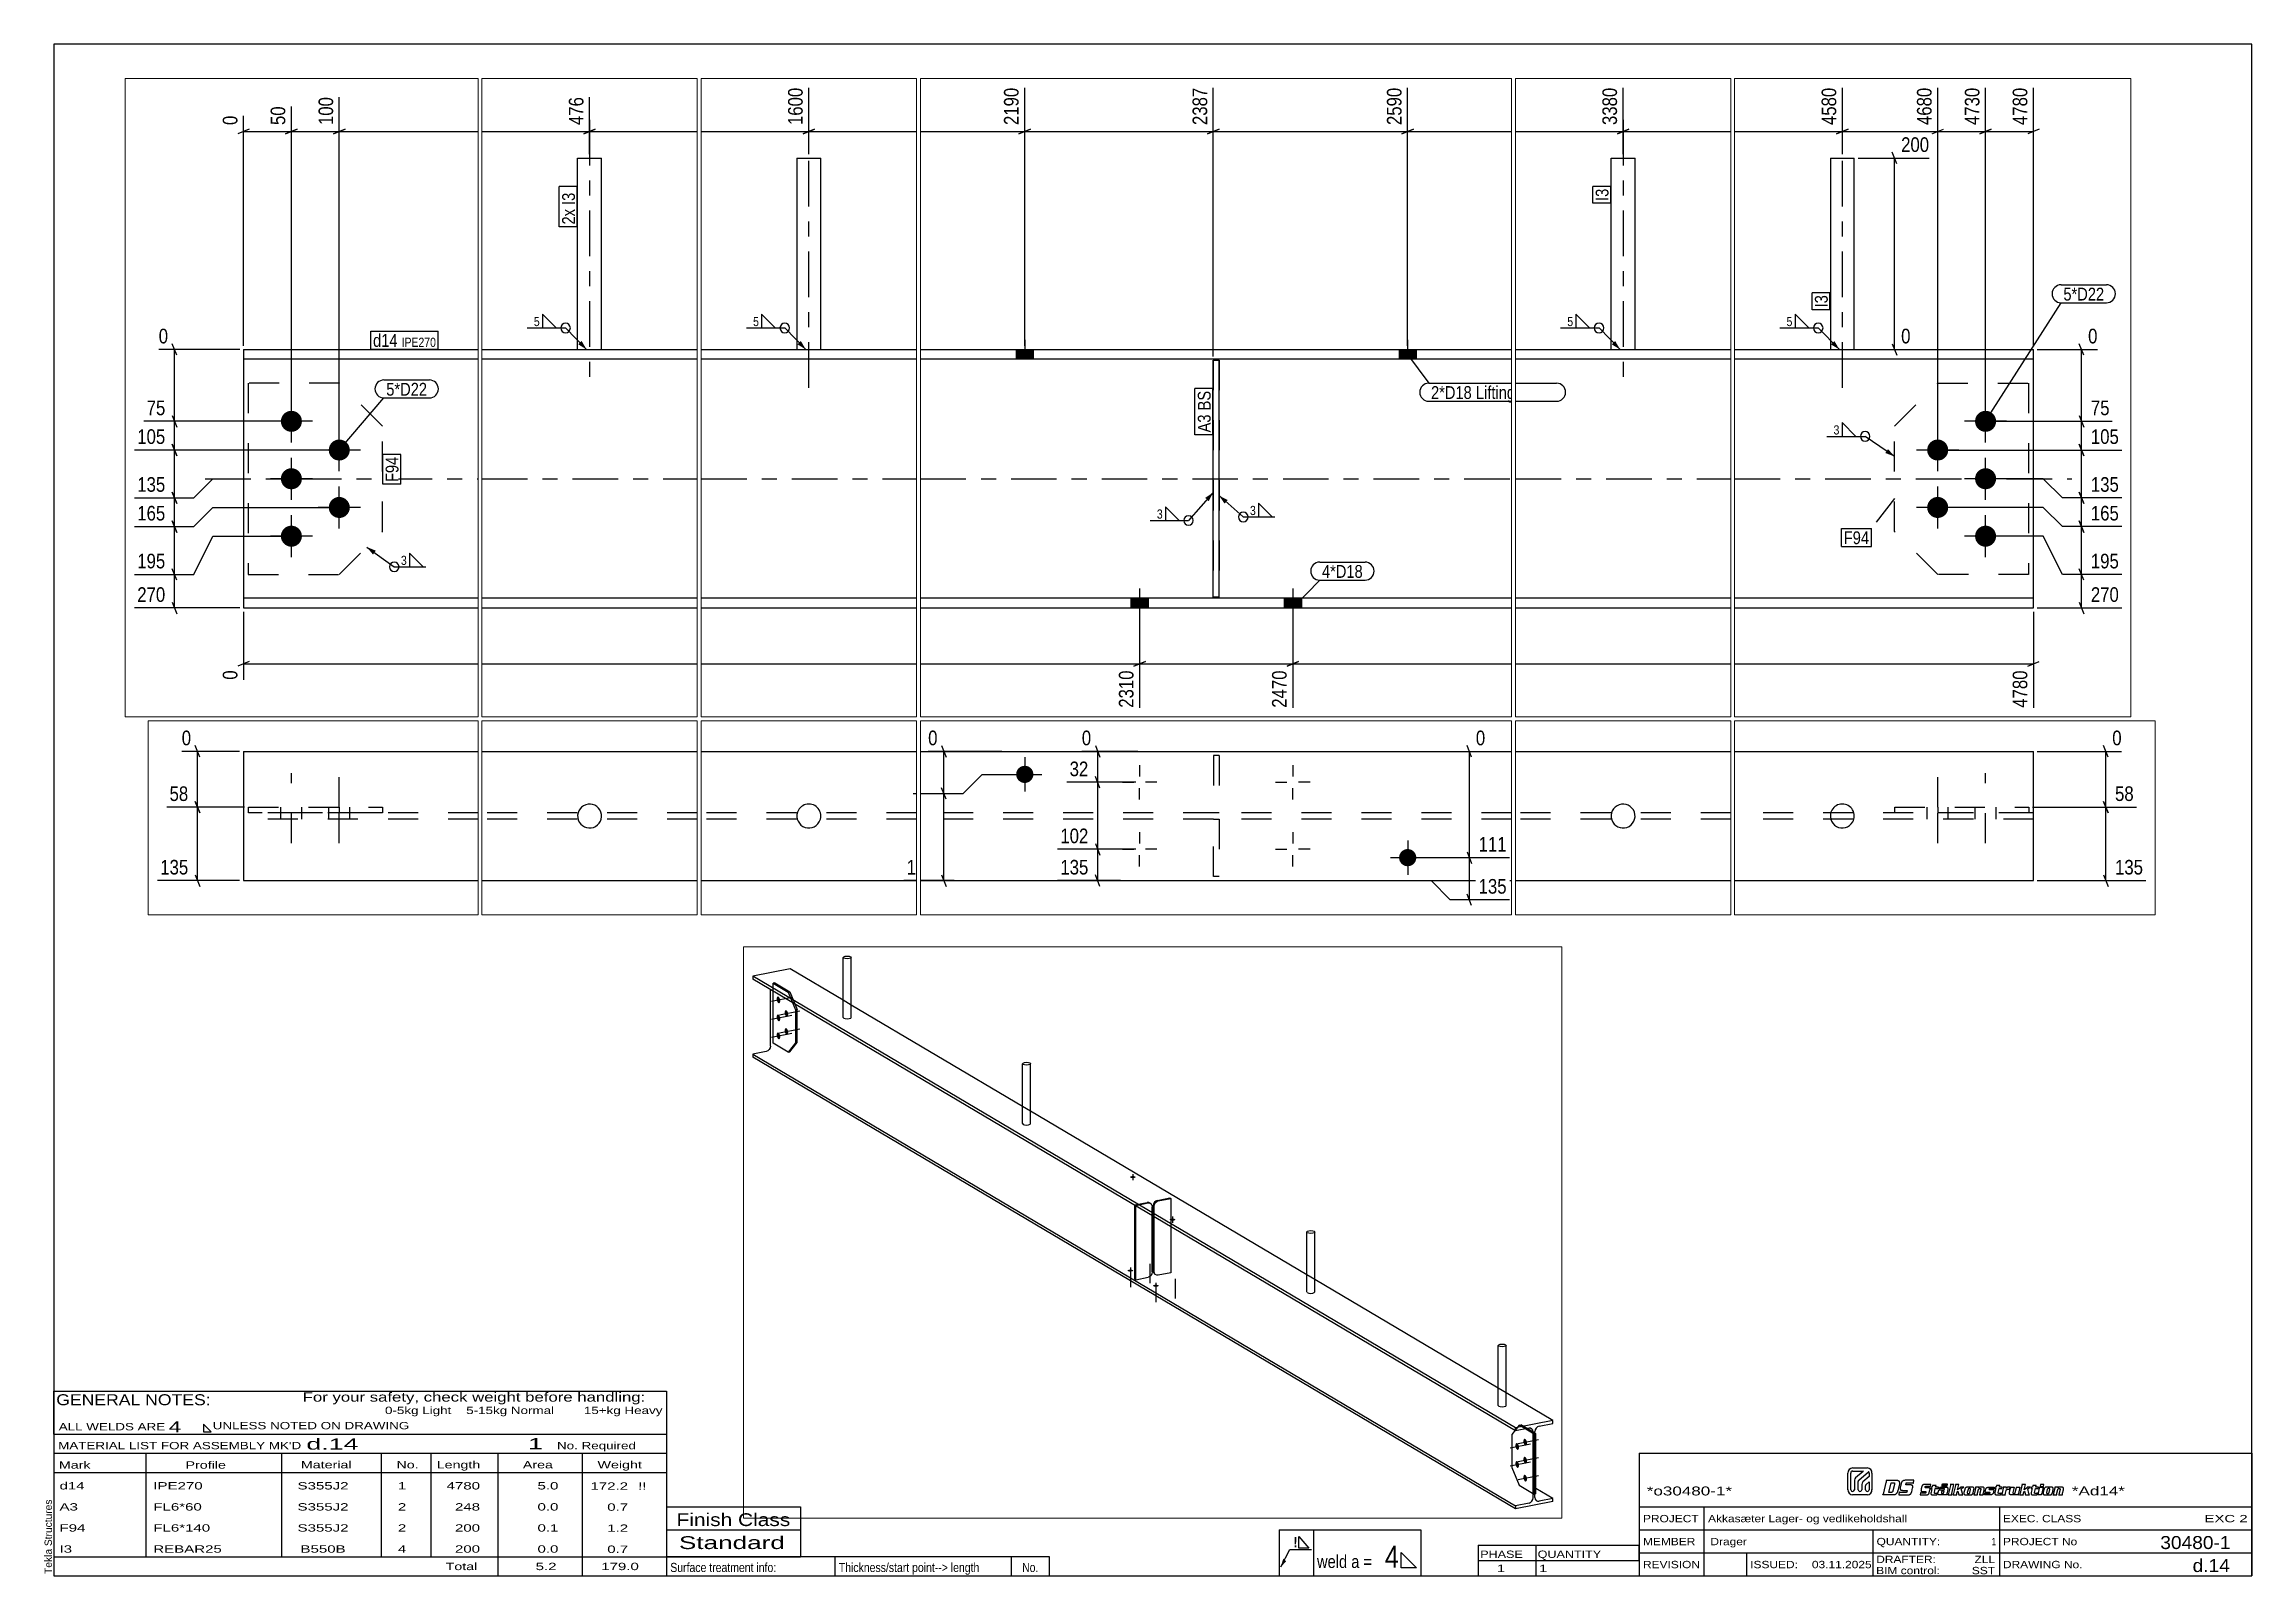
# Paper-space layout 'Layout1' of a CAD drawing. Header units: millimetres. Extents: x 2 to 579, y 5 to 405.
# The model-space entities are those that its viewports show. They can reach past a viewport. Long polylines and large blocks are cut down to what shows.
import ezdxf

# ---------------------------------------------------------------- set-up
doc = ezdxf.new("R2010")
doc.units = ezdxf.units.MM
doc.linetypes.add('DXK_LINE_DOT2', pattern=[3.9198, 1.9599, -1.9599])
doc.linetypes.add('DXK_LINE_DOT3', pattern=[5.9187, 2.979, -0.9799, 0.9799, -0.9799])
for name, color, linetype in [('GRAPHICAL_OBJECTS', 7, 'Continuous'), ('MÅLSÆTNING', 7, 'Continuous'), ('STÅL', 7, 'Continuous'), ('TEKST', 7, 'Continuous')]:
    doc.layers.add(name, color=color, linetype=linetype)
doc.layers.add('Viewport layer', color=7, linetype='Continuous', plot=False)
doc.styles.add('Arial', font='ARIAL.TTF', dxfattribs={"height": 0.2})
doc.styles.add('Arial Narrow', font='ARIALN.TTF', dxfattribs={"height": 0.2})
doc.styles.add('Arial Narrow Bold', font='ARIALNB.TTF', dxfattribs={"height": 0.2})
doc.styles.add('Arial Rounded MT Bold', font='ARLRDBD.TTF', dxfattribs={"height": 0.2})
doc.styles.add('IDAutomationHC39M', font='IDAUTOMATIONHC39M.TTF', dxfattribs={"height": 0.2})

psp = doc.layouts.get("Layout1")

# ---------------------------------------------------------------- texts
at = {"layer": 'GRAPHICAL_OBJECTS', "color": 7}
for s, height, style, width, p in [('GENERAL NOTES:', 2.8633, 'Arial Narrow', 1.4, (5.65, 49.56)), ('ALL WELDS ARE', 1.9089, 'Arial Narrow', 1.6, (6.29, 43)), ('UNLESS NOTED ON DRAWING', 1.9089, 'Arial Narrow', 1.6, (46.52, 43.28)), ('d.14', 2.912, 'Arial Rounded MT Bold', 1.794707, (70.97, 37.97)), ('1', 2.91, 'Arial Rounded MT Bold', 1.794707, (128.86, 38.06)), ("MATERIAL LIST FOR ASSEMBLY MK'D", 1.9089, 'Arial Narrow', 1.6, (6.15, 38.06)), ('Mark', 1.909, 'Arial Narrow', 1.7, (6.34, 33)), ('Profile', 1.909, 'Arial Narrow', 1.7, (39.41, 33)), ('Material', 1.909, 'Arial Narrow', 1.7, (69.54, 33.06)), ('No.', 1.909, 'Arial Narrow', 1.7, (94.5, 33.06)), ('Length', 1.909, 'Arial Narrow', 1.7, (105, 33.06)), ('Area', 1.909, 'Arial Narrow', 1.7, (127.5, 33.06)), ('No. Required', 1.9089, 'Arial Narrow', 1.6, (136.41, 38.06)), ('Weight', 1.909, 'Arial Narrow', 1.7, (147, 33.06)), ('PHASE', 1.909, 'Arial Narrow', 1.5, (377.5, 9.69)), ('QUANTITY', 1.909, 'Arial Narrow', 1.5, (392.5, 9.69))]:
    psp.add_text(s, height=height, dxfattribs=dict(at, style=style, width=width)).set_placement(p)
at = {"layer": 'GRAPHICAL_OBJECTS', "color": 7, "linetype": 'Continuous'}
for s, height, style, width, p in [('For your safety, check weight before handling:  ', 2.3861, 'Arial Narrow', 1.6, (70, 50.5)), ('0-5kg Light    5-15kg Normal        15+kg Heavy', 1.9089, 'Arial Narrow', 1.6, (91.5, 47.25)), ('4', 2.86, 'Arial Narrow', 1.794707, (35, 42.5)), ('d14', 1.909, 'Arial Narrow', 1.794707, (6.5, 27.56)), ('IPE270', 1.909, 'Arial Narrow', 1.794707, (31, 27.56)), ('S355J2', 1.909, 'Arial Narrow', 1.794707, (68.66, 27.56)), ('1', 1.91, 'Arial Narrow', 1.794707, (94.86, 27.56)), ('4780', 1.909, 'Arial Narrow', 1.794707, (107.58, 27.56)), ('5.0', 1.909, 'Arial Narrow', 1.794707, (131.32, 27.56)), ('172.2', 1.909, 'Arial Narrow', 1.794707, (145.15, 27.5)), ('!!', 1.909, 'Arial Narrow', 1.794707, (157.6, 27.5)), ('A3', 1.909, 'Arial Narrow', 1.794707, (6.5, 22.06)), ('FL6*60', 1.909, 'Arial Narrow', 1.794707, (31, 22.06)), ('S355J2', 1.909, 'Arial Narrow', 1.794707, (68.66, 22.06)), ('2', 1.91, 'Arial Narrow', 1.794707, (94.86, 22.06)), ('248', 1.909, 'Arial Narrow', 1.794707, (109.77, 22.06)), ('0.0', 1.909, 'Arial Narrow', 1.794707, (131.32, 22.06)), ('0.7', 1.909, 'Arial Narrow', 1.794707, (149.53, 22)), ('*o30480-1*', 2.333, 'IDAutomationHC39M', 1.425378, (421, 26)), ('*Ad14*', 2.333, 'IDAutomationHC39M', 1.425378, (532, 26.01)), ('F94', 1.909, 'Arial Narrow', 1.794707, (6.5, 16.56)), ('FL6*140', 1.909, 'Arial Narrow', 1.794707, (31, 16.56)), ('S355J2', 1.909, 'Arial Narrow', 1.794707, (68.66, 16.56)), ('2', 1.91, 'Arial Narrow', 1.794707, (94.86, 16.56)), ('200', 1.909, 'Arial Narrow', 1.794707, (109.77, 16.56)), ('0.1', 1.909, 'Arial Narrow', 1.794707, (131.32, 16.56)), ('1.2', 1.909, 'Arial Narrow', 1.794707, (149.53, 16.5)), ('Finish Class', 3.3405, 'Arial Narrow', 1.425378, (167.62, 18)), ('PROJECT', 1.909, 'Arial Narrow', 1.425378, (420, 19)), ('Akkasæter Lager- og vedlikeholdshall', 1.9089, 'Arial Narrow', 1.425378, (437, 19)), ('EXEC. CLASS', 1.9089, 'Arial Narrow', 1.425378, (514, 19)), ('EXC 2', 1.909, 'Arial Narrow', 1.780292, (566.64, 19)), ('I3', 1.909, 'Arial Narrow', 1.794707, (6.5, 11.06)), ('REBAR25', 1.909, 'Arial Narrow', 1.794707, (31, 11.06)), ('B550B', 1.909, 'Arial Narrow', 1.794707, (69.43, 11.06)), ('4', 1.91, 'Arial Narrow', 1.794707, (94.86, 11.06)), ('200', 1.909, 'Arial Narrow', 1.794707, (109.77, 11.06)), ('0.0', 1.909, 'Arial Narrow', 1.794707, (131.32, 11.06)), ('0.7', 1.909, 'Arial Narrow', 1.794707, (149.53, 11)), ('Standard', 3.34, 'Arial Narrow', 1.780292, (168.26, 12)), ('MEMBER', 1.909, 'Arial Narrow', 1.425378, (420, 13)), ('Drager', 1.909, 'Arial Narrow', 1.42538, (437.61, 13)), ('QUANTITY:', 1.909, 'Arial Narrow', 1.425378, (481, 13)), ('PROJECT No', 1.909, 'Arial Narrow', 1.425378, (514, 13)), ('30480-1', 3.397, 'Arial Rounded MT Bold', 1.1, (555.09, 12)), ('Total', 1.909, 'Arial Narrow', 1.7, (107.33, 6.5)), ('5.2', 1.909, 'Arial Narrow', 1.794707, (130.83, 6.5)), ('179.0', 1.909, 'Arial Narrow', 1.794707, (147.96, 6.5)), ('1', 1.91, 'Arial Narrow', 1.794707, (381.82, 6)), ('1', 1.91, 'Arial Narrow', 1.794707, (392.86, 6)), ('REVISION', 1.909, 'Arial Narrow', 1.425378, (420, 7)), ('ISSUED:', 1.909, 'Arial Narrow', 1.425378, (448, 7)), ('03.11.2025', 1.909, 'Arial Narrow', 1.425378, (464.11, 7)), ('DRAFTER:', 1.909, 'Arial Narrow', 1.425378, (480.91, 8.35)), ('BIM control:', 1.9089, 'Arial Narrow', 1.425378, (480.9, 5.44)), ('SST', 1.909, 'Arial Narrow', 1.425378, (505.88, 5.43)), ('ZLL', 1.909, 'Arial Narrow', 1.425378, (506.58, 8.35)), ('DRAWING No.', 1.9089, 'Arial Narrow', 1.425378, (514, 7)), ('d.14', 3.397, 'Arial Rounded MT Bold', 1.1, (563.53, 6))]:
    psp.add_text(s, height=height, dxfattribs=dict(at, style=style, width=width)).set_placement(p)
at = {"layer": 'GRAPHICAL_OBJECTS', "color": 174, "linetype": 'Continuous', "style": 'Arial'}
psp.add_text('Tekla Structures', height=1.9102, rotation=90, dxfattribs=at).set_placement((4.5, 5.5))
at = {"layer": 'GRAPHICAL_OBJECTS', "color": 2, "linetype": 'Continuous', "style": 'Arial Narrow Bold', "width": 0.99921}
psp.add_text('!', height=2.73, dxfattribs=at).set_placement((328.73, 12.42))
at = {"layer": 'GRAPHICAL_OBJECTS', "color": 7, "linetype": 'Continuous', "style": 'Arial Narrow'}
for s, height, p in [('4', 5.73, (352.61, 7.11)), ('1', 1.91, (511.03, 13)), ('Surface treatment info:', 2.3861, (166, 6)), ('Thickness/start point--> length', 2.3861, (210, 6)), ('weld a =', 3.34, (334.88, 7.06))]:
    psp.add_text(s, height=height, dxfattribs=at).set_placement(p)
at = {"layer": 'GRAPHICAL_OBJECTS', "color": 7, "style": 'Arial Narrow'}
psp.add_text('No.', height=2.386, dxfattribs=at).set_placement((257.87, 6))

msp = doc.modelspace()

# ---------------------------------------------------------------- hatches: boundary and pattern name
at = {"layer": 'STÅL', "linetype": 'Continuous'}
for points in [[(24827, 1625), (24827.3, 1622.8), (24827.4, 1620.6), (24827.3, 1618.5), (24826.9, 1616.7), (24826.3, 1615.2), (24825.5, 1614.1), (24824.5, 1613.4), (24823.5, 1613.2), (24822.4, 1613.5), (24821.2, 1614.2), (24820.1, 1615.3), (24819, 1616.9), (24818.1, 1618.7), (24817.4, 1620.8), (24816.8, 1623), (24816.5, 1625.3), (24816.4, 1627.5), (24816.5, 1629.6), (24816.9, 1631.4), (24817.5, 1632.9), (24818.3, 1634), (24819.2, 1634.7), (24820.3, 1634.9), (24821.4, 1634.6), (24822.6, 1633.9), (24823.7, 1632.7), (24824.7, 1631.2), (24825.7, 1629.3), (24826.4, 1627.3)], [(24852, 1582), (24852.3, 1579.8), (24852.4, 1577.6), (24852.3, 1575.5), (24851.9, 1573.7), (24851.3, 1572.2), (24850.5, 1571.1), (24849.5, 1570.4), (24848.5, 1570.2), (24847.4, 1570.5), (24846.2, 1571.2), (24845.1, 1572.3), (24844, 1573.9), (24843.1, 1575.7), (24842.4, 1577.8), (24841.8, 1580), (24841.5, 1582.3), (24841.4, 1584.5), (24841.5, 1586.6), (24841.9, 1588.4), (24842.5, 1589.9), (24843.3, 1591), (24844.2, 1591.7), (24845.3, 1591.9), (24846.4, 1591.6), (24847.6, 1590.9), (24848.7, 1589.7), (24849.7, 1588.2), (24850.7, 1586.3), (24851.4, 1584.3)], [(24827, 1568.7), (24827.3, 1566.4), (24827.4, 1564.2), (24827.3, 1562.1), (24826.9, 1560.3), (24826.3, 1558.8), (24825.5, 1557.7), (24824.5, 1557), (24823.5, 1556.8), (24822.4, 1557.1), (24821.2, 1557.8), (24820.1, 1559), (24819, 1560.5), (24818.1, 1562.3), (24817.4, 1564.4), (24816.8, 1566.7), (24816.5, 1568.9), (24816.4, 1571.1), (24816.5, 1573.2), (24816.9, 1575), (24817.5, 1576.5), (24818.3, 1577.6), (24819.2, 1578.3), (24820.3, 1578.5), (24821.4, 1578.2), (24822.6, 1577.5), (24823.7, 1576.3), (24824.7, 1574.8), (24825.7, 1573), (24826.4, 1570.9)], [(24827, 1512.3), (24827.3, 1510), (24827.4, 1507.8), (24827.3, 1505.7), (24826.9, 1503.9), (24826.3, 1502.4), (24825.5, 1501.3), (24824.5, 1500.6), (24823.5, 1500.4), (24822.4, 1500.7), (24821.2, 1501.4), (24820.1, 1502.6), (24819, 1504.1), (24818.1, 1506), (24817.4, 1508), (24816.8, 1510.3), (24816.5, 1512.5), (24816.4, 1514.7), (24816.5, 1516.8), (24816.9, 1518.6), (24817.5, 1520.1), (24818.3, 1521.2), (24819.2, 1521.9), (24820.3, 1522.1), (24821.4, 1521.8), (24822.6, 1521.1), (24823.7, 1520), (24824.7, 1518.4), (24825.7, 1516.6), (24826.4, 1514.5)], [(24852, 1525.7), (24852.3, 1523.4), (24852.4, 1521.2), (24852.3, 1519.1), (24851.9, 1517.3), (24851.3, 1515.8), (24850.5, 1514.7), (24849.5, 1514), (24848.5, 1513.8), (24847.4, 1514.1), (24846.2, 1514.8), (24845.1, 1516), (24844, 1517.5), (24843.1, 1519.3), (24842.4, 1521.4), (24841.8, 1523.7), (24841.5, 1525.9), (24841.4, 1528.1), (24841.5, 1530.2), (24841.9, 1532), (24842.5, 1533.5), (24843.3, 1534.6), (24844.2, 1535.3), (24845.3, 1535.5), (24846.4, 1535.2), (24847.6, 1534.5), (24848.7, 1533.3), (24849.7, 1531.8), (24850.7, 1530), (24851.4, 1527.9)], [(25932.4, 1065.6), (25930.6, 1065.6), (25928.8, 1065.8), (25927.1, 1066.2), (25925.7, 1066.6), (25924.6, 1067.1), (25923.9, 1067.7), (25923.5, 1068.3), (25923.5, 1069), (25923.9, 1069.6), (25924.6, 1070.2), (25925.7, 1070.7), (25927.1, 1071.1), (25928.8, 1071.5), (25930.6, 1071.7), (25932.4, 1071.7), (25934.3, 1071.7), (25936.1, 1071.5), (25937.7, 1071.1), (25939.1, 1070.7), (25940.2, 1070.2), (25941, 1069.6), (25941.4, 1069), (25941.4, 1068.3), (25941, 1067.7), (25940.2, 1067.1), (25939.1, 1066.6), (25937.7, 1066.2), (25936.1, 1065.8), (25934.3, 1065.6)], [(26057.1, 932.2), (26055.2, 932.3), (26053.4, 932.5), (26051.8, 932.8), (26050.4, 933.2), (26049.3, 933.8), (26048.5, 934.3), (26048.1, 935), (26048.1, 935.6), (26048.5, 936.2), (26049.3, 936.8), (26050.4, 937.4), (26051.8, 937.8), (26053.4, 938.1), (26055.2, 938.3), (26057.1, 938.4), (26059, 938.3), (26060.7, 938.1), (26062.4, 937.8), (26063.8, 937.4), (26064.9, 936.8), (26065.6, 936.2), (26066, 935.6), (26066, 935), (26065.6, 934.3), (26064.9, 933.8), (26063.8, 933.2), (26062.4, 932.8), (26060.7, 932.5), (26059, 932.3)], [(25924.6, 772.5), (25922.7, 772.6), (25920.9, 772.8), (25919.3, 773.1), (25917.9, 773.5), (25916.8, 774), (25916.1, 774.6), (25915.7, 775.3), (25915.7, 775.9), (25916.1, 776.5), (25916.8, 777.1), (25917.9, 777.6), (25919.3, 778.1), (25920.9, 778.4), (25922.7, 778.6), (25924.6, 778.7), (25926.5, 778.6), (25928.3, 778.4), (25929.9, 778.1), (25931.3, 777.6), (25932.4, 777.1), (25933.2, 776.5), (25933.6, 775.9), (25933.6, 775.3), (25933.2, 774.6), (25932.4, 774), (25931.3, 773.5), (25929.9, 773.1), (25928.3, 772.8), (25926.5, 772.6)], [(26004.6, 725.1), (26002.7, 725.2), (26000.9, 725.4), (25999.3, 725.7), (25997.9, 726.1), (25996.8, 726.7), (25996.1, 727.2), (25995.7, 727.9), (25995.7, 728.5), (25996.1, 729.1), (25996.8, 729.7), (25997.9, 730.3), (25999.3, 730.7), (26000.9, 731), (26002.7, 731.2), (26004.6, 731.3), (26006.5, 731.2), (26008.3, 731), (26009.9, 730.7), (26011.3, 730.3), (26012.4, 729.7), (26013.2, 729.1), (26013.6, 728.5), (26013.6, 727.9), (26013.2, 727.2), (26012.4, 726.7), (26011.3, 726.1), (26009.9, 725.7), (26008.3, 725.4), (26006.5, 725.2)], [(2304.5, 373.6), (2322.5, 373.6), (2322.5, 383.8), (2304.5, 383.8)], [(2704.5, 373.6), (2722.5, 373.6), (2722.5, 383.8), (2704.5, 383.8)], [(162.5, 308.8, -1), (184.5, 308.8, -1)], [(4842.5, 308.8, -1), (4864.5, 308.8, -1)], [(212.5, 278.8, -1), (234.5, 278.8, -1)], [(4792.5, 278.8, -1), (4814.5, 278.8, -1)], [(162.5, 248.8, -1), (184.5, 248.8, -1)], [(4842.5, 248.8, -1), (4864.5, 248.8, -1)], [(27142, 225.4), (27142.3, 223.2), (27142.4, 221), (27142.3, 218.9), (27141.9, 217.1), (27141.3, 215.6), (27140.5, 214.5), (27139.5, 213.8), (27138.5, 213.6), (27137.4, 213.9), (27136.2, 214.6), (27135.1, 215.8), (27134, 217.3), (27133.1, 219.1), (27132.4, 221.2), (27131.8, 223.4), (27131.5, 225.7), (27131.4, 227.9), (27131.5, 230), (27131.9, 231.8), (27132.5, 233.3), (27133.3, 234.4), (27134.2, 235.1), (27135.3, 235.3), (27136.4, 235), (27137.6, 234.3), (27138.7, 233.1), (27139.7, 231.6), (27140.7, 229.8), (27141.4, 227.7)], [(27167, 238.8), (27167.3, 236.6), (27167.4, 234.4), (27167.3, 232.3), (27166.9, 230.5), (27166.3, 229), (27165.5, 227.9), (27164.5, 227.2), (27163.5, 227), (27162.4, 227.3), (27161.2, 228), (27160.1, 229.1), (27159, 230.7), (27158.1, 232.5), (27157.4, 234.6), (27156.8, 236.8), (27156.5, 239.1), (27156.4, 241.3), (27156.5, 243.4), (27156.9, 245.2), (27157.5, 246.7), (27158.3, 247.8), (27159.2, 248.5), (27160.3, 248.7), (27161.4, 248.4), (27162.6, 247.7), (27163.7, 246.5), (27164.7, 245), (27165.7, 243.1), (27166.4, 241.1)], [(212.5, 218.8, -1), (234.5, 218.8, -1)], [(4792.5, 218.8, -1), (4814.5, 218.8, -1)], [(162.5, 188.8, -1), (184.5, 188.8, -1)], [(4842.5, 188.8, -1), (4864.5, 188.8, -1)], [(27167, 182.4), (27167.3, 180.2), (27167.4, 178), (27167.3, 175.9), (27166.9, 174.1), (27166.3, 172.6), (27165.5, 171.5), (27164.5, 170.8), (27163.5, 170.6), (27162.4, 170.9), (27161.2, 171.6), (27160.1, 172.8), (27159, 174.3), (27158.1, 176.1), (27157.4, 178.2), (27156.8, 180.4), (27156.5, 182.7), (27156.4, 184.9), (27156.5, 187), (27156.9, 188.8), (27157.5, 190.3), (27158.3, 191.4), (27159.2, 192.1), (27160.3, 192.3), (27161.4, 192), (27162.6, 191.3), (27163.7, 190.1), (27164.7, 188.6), (27165.7, 186.8), (27166.4, 184.7)], [(27142, 169.1), (27142.3, 166.8), (27142.4, 164.6), (27142.3, 162.5), (27141.9, 160.7), (27141.3, 159.2), (27140.5, 158.1), (27139.5, 157.4), (27138.5, 157.2), (27137.4, 157.5), (27136.2, 158.2), (27135.1, 159.4), (27134, 160.9), (27133.1, 162.8), (27132.4, 164.8), (27131.8, 167.1), (27131.5, 169.3), (27131.4, 171.5), (27131.5, 173.6), (27131.9, 175.4), (27132.5, 176.9), (27133.3, 178), (27134.2, 178.7), (27135.3, 178.9), (27136.4, 178.6), (27137.6, 177.9), (27138.7, 176.8), (27139.7, 175.2), (27140.7, 173.4), (27141.4, 171.3)], [(14420, 146.6, -1), (14402, 146.6, -1)], [(2442.5, 124), (2424.5, 124), (2424.5, 113.8), (2442.5, 113.8)], [(2442.5, 124), (2424.5, 124), (2424.5, 113.8), (2442.5, 113.8)], [(2602.5, 124), (2584.5, 124), (2584.5, 113.8), (2602.5, 113.8)], [(2602.5, 124), (2584.5, 124), (2584.5, 113.8), (2602.5, 113.8)], [(27167, 126.1), (27167.3, 123.8), (27167.4, 121.6), (27167.3, 119.5), (27166.9, 117.7), (27166.3, 116.2), (27165.5, 115.1), (27164.5, 114.4), (27163.5, 114.2), (27162.4, 114.5), (27161.2, 115.2), (27160.1, 116.4), (27159, 117.9), (27158.1, 119.8), (27157.4, 121.8), (27156.8, 124.1), (27156.5, 126.3), (27156.4, 128.5), (27156.5, 130.6), (27156.9, 132.4), (27157.5, 133.9), (27158.3, 135), (27159.2, 135.7), (27160.3, 135.9), (27161.4, 135.6), (27162.6, 134.9), (27163.7, 133.8), (27164.7, 132.2), (27165.7, 130.4), (27166.4, 128.3)], [(14820, 59.6, -1), (14802, 59.6, -1)]]:
    msp.add_hatch(color=96, dxfattribs=at).paths.add_polyline_path(points)
at = {"layer": 'TEKST', "linetype": 'Continuous'}
for points in [[(590.8, 392.7), (596, 383.8), (587.3, 389.2)], [(1714.8, 392.7), (1720, 383.8), (1711.3, 389.2)], [(3495.6, 392.7), (3500.8, 383.8), (3492, 389.2)], [(4695.6, 392.7), (4700.8, 383.8), (4692, 389.2)], [(4751.6, 279.8), (4758.5, 272.1), (4748.8, 275.7)], [(2502, 228.8), (2510.5, 234.6), (2505.7, 225.5)], [(2522.3, 222.8), (2516.5, 231.2), (2525.6, 226.5)], [(258.8, 169.6), (252.2, 177.5), (261.7, 173.7)]]:
    msp.add_hatch(color=3, dxfattribs=at).paths.add_polyline_path(points)

# ---------------------------------------------------------------- linework, layer by layer
at = {"layer": 'MÅLSÆTNING', "color": 7, "linetype": 'Continuous'}
for p, q in [((223.5, 282.8), (223.5, 647.5)), ((223.5, 282.8), (223.5, 647.5)), ((599.1, 587.8), (599.1, 647.5)), ((599.1, 587.8), (599.1, 647.5)), ((1723.1, 587.8), (1723.1, 657.3)), ((1723.1, 587.8), (1723.1, 657.3)), ((2313.5, 387.8), (2313.5, 657.3)), ((2313.5, 387.8), (2313.5, 657.3)), ((2510.5, 376.6), (2510.5, 657.3)), ((2713.5, 387.8), (2713.5, 657.3)), ((2713.5, 387.8), (2713.5, 657.3)), ((3503.9, 587.8), (3503.9, 657.3)), ((3503.9, 587.8), (3503.9, 657.3)), ((4703.9, 587.8), (4703.9, 657.3)), ((4703.9, 587.8), (4703.9, 657.3)), ((4803.5, 282.8), (4803.5, 657.3)), ((4853.5, 312.8), (4853.5, 657.3)), ((4853.5, 312.8), (4853.5, 657.3)), ((4903.5, 387.8), (4903.5, 657.3)), ((123.5, 387.8), (123.5, 628)), ((173.5, 312.8), (173.5, 637.8)), ((173.5, 312.8), (173.5, 637.8)), ((129.5, 613.9), (117.5, 609.1)), ((123.5, 611.5), (173.5, 611.5)), ((179.5, 613.9), (167.5, 609.1)), ((167.5, 609.1), (179.5, 613.9)), ((173.5, 611.5), (223.5, 611.5)), ((229.5, 613.9), (217.5, 609.1)), ((217.5, 609.1), (229.5, 613.9)), ((223.5, 611.5), (599.1, 611.5)), ((605.1, 613.9), (593.1, 609.1)), ((593.1, 609.1), (605.1, 613.9)), ((599.1, 611.5), (1723.1, 611.5)), ((1729.1, 613.9), (1717.1, 609.1)), ((1717.1, 609.1), (1729.1, 613.9)), ((1723.1, 611.5), (2313.5, 611.5)), ((2319.5, 613.9), (2307.5, 609.1)), ((2307.5, 609.1), (2319.5, 613.9)), ((2313.5, 611.5), (2510.5, 611.5)), ((2504.5, 609.1), (2516.5, 613.9)), ((2719.5, 613.9), (2707.5, 609.1)), ((2707.5, 609.1), (2719.5, 613.9)), ((2713.5, 611.5), (3503.9, 611.5)), ((3509.9, 613.9), (3497.9, 609.1)), ((3497.9, 609.1), (3509.9, 613.9)), ((3503.9, 611.5), (4703.9, 611.5)), ((4709.9, 613.9), (4697.9, 609.1)), ((4697.9, 609.1), (4709.9, 613.9)), ((4703.9, 611.5), (4803.5, 611.5)), ((4797.5, 609.1), (4809.5, 613.9)), ((4847.5, 609.1), (4859.5, 613.9)), ((4859.5, 613.9), (4847.5, 609.1)), ((4853.5, 611.5), (4903.5, 611.5)), ((4909.5, 613.9), (4897.5, 609.1)), ((4720.4, 583.8), (4794.5, 583.8)), ((4760.9, 577.8), (4756.1, 589.8)), ((4758.5, 383.8), (4758.5, 583.8)), ((119.5, 383.8), (34.9, 383.8)), ((53.9, 377.8), (49.1, 389.8)), ((51.5, 308.8), (51.5, 383.8)), ((4720.4, 383.8), (4775, 383.8)), ((4756.1, 389.8), (4760.9, 377.8)), ((4907.5, 383.8), (4970.4, 383.8)), ((4956.2, 377.8), (4951.4, 389.8)), ((169.5, 308.8), (19.4, 308.8)), ((169.5, 308.8), (19.4, 308.8)), ((49.1, 314.8), (53.9, 302.8)), ((49.1, 314.8), (53.9, 302.8)), ((51.5, 278.8), (51.5, 308.8)), ((4857.5, 308.8), (4985.9, 308.8)), ((4951.4, 314.8), (4956.2, 302.8)), ((4953.8, 278.8), (4953.8, 308.8)), ((219.5, 278.8), (9.6, 278.8)), ((219.5, 278.8), (9.6, 278.8)), ((53.9, 272.8), (49.1, 284.8)), ((49.1, 284.8), (53.9, 272.8)), ((51.5, 228.8), (51.5, 278.8)), ((4807.5, 278.8), (4995.7, 278.8)), ((4807.5, 278.8), (4995.7, 278.8)), ((4956.2, 272.8), (4951.4, 284.8)), ((4951.4, 284.8), (4956.2, 272.8)), ((4953.8, 228.8), (4953.8, 278.8)), ((53.9, 222.8), (49.1, 234.8)), ((49.1, 234.8), (53.9, 222.8)), ((71.5, 228.8), (91.5, 248.8)), ((71.5, 228.8), (91.5, 248.8)), ((91.5, 248.8), (119.5, 248.8)), ((91.5, 248.8), (119.5, 248.8)), ((4913.8, 248.8), (4857.5, 248.8)), ((4913.8, 248.8), (4857.5, 248.8)), ((4933.8, 228.8), (4913.8, 248.8)), ((4933.8, 228.8), (4913.8, 248.8)), ((4956.2, 222.8), (4951.4, 234.8)), ((4951.4, 234.8), (4956.2, 222.8)), ((9.6, 228.8), (71.5, 228.8)), ((9.6, 228.8), (71.5, 228.8)), ((51.5, 198.8), (51.5, 228.8)), ((71.5, 198.8), (91.5, 218.8)), ((71.5, 198.8), (91.5, 218.8)), ((91.5, 218.8), (219.5, 218.8)), ((91.5, 218.8), (219.5, 218.8)), ((4913.8, 218.8), (4807.5, 218.8)), ((4913.8, 218.8), (4807.5, 218.8)), ((4933.8, 198.8), (4913.8, 218.8)), ((4933.8, 198.8), (4913.8, 218.8)), ((4995.7, 228.8), (4933.8, 228.8)), ((4995.7, 228.8), (4933.8, 228.8)), ((4953.8, 198.8), (4953.8, 228.8)), ((9.6, 198.8), (71.5, 198.8)), ((9.6, 198.8), (71.5, 198.8)), ((53.9, 192.8), (49.1, 204.8)), ((49.1, 204.8), (53.9, 192.8)), ((51.5, 148.8), (51.5, 198.8)), ((71.5, 148.8), (91.5, 188.8)), ((71.5, 148.8), (91.5, 188.8)), ((91.5, 188.8), (169.5, 188.8)), ((91.5, 188.8), (169.5, 188.8)), ((4913.8, 188.8), (4857.5, 188.8)), ((4913.8, 188.8), (4857.5, 188.8)), ((4933.8, 148.8), (4913.8, 188.8)), ((4933.8, 148.8), (4913.8, 188.8)), ((4995.7, 198.8), (4933.8, 198.8)), ((4995.7, 198.8), (4933.8, 198.8)), ((4956.2, 192.8), (4951.4, 204.8)), ((4951.4, 204.8), (4956.2, 192.8)), ((12216.9, 170.6), (12156.4, 170.6)), ((12175.3, 164.6), (12170.5, 176.6)), ((12172.9, 112.4), (12172.9, 170.6)), ((14387.1, 170.6), (14310.1, 170.6)), ((14324.2, 176.6), (14329, 164.6)), ((14326.6, 126.6), (14326.6, 170.6)), ((14529, 170.6), (14470.6, 170.6)), ((14484.8, 176.6), (14489.6, 164.6)), ((14487.2, 138.3), (14487.2, 170.6)), ((14825.6, 170.6), (14891.9, 170.6)), ((14877.8, 164.6), (14873, 176.6)), ((17004.9, 170.6), (17093.1, 170.6)), ((17078.9, 164.6), (17074.1, 176.6)), ((9.6, 148.8), (71.5, 148.8)), ((9.6, 148.8), (71.5, 148.8)), ((53.9, 142.8), (49.1, 154.8)), ((53.9, 142.8), (49.1, 154.8)), ((51.5, 113.8), (51.5, 148.8)), ((4995.7, 148.8), (4933.8, 148.8)), ((4956.2, 142.8), (4951.4, 154.8)), ((4953.8, 113.8), (4953.8, 148.8)), ((14346.6, 126.6), (14366.6, 146.6)), ((14346.6, 126.6), (14366.6, 146.6)), ((14366.6, 146.6), (14407, 146.6)), ((14366.6, 146.6), (14407, 146.6)), ((14489.6, 132.3), (14484.8, 144.3)), ((14489.6, 132.3), (14484.8, 144.3)), ((49.1, 119.8), (53.9, 107.8)), ((4951.4, 119.8), (4956.2, 107.8)), ((12170.5, 118.4), (12175.3, 106.4)), ((12175.3, 106.4), (12170.5, 118.4)), ((13929.6, 126.6), (14346.6, 126.6)), ((13929.6, 126.6), (14346.6, 126.6)), ((14329, 120.6), (14324.2, 132.6)), ((14329, 120.6), (14324.2, 132.6)), ((14326.6, 35.6), (14326.6, 126.6)), ((14527, 138.3), (14455, 138.3)), ((14527, 138.3), (14455, 138.3)), ((14487.2, 68.3), (14487.2, 138.3)), ((17078.9, 106.4), (17074.1, 118.4)), ((119.5, 113.8), (9.6, 113.8)), ((123.5, 109.8), (123.5, 38.9)), ((2433.5, 99.8), (2433.5, 9.6)), ((2433.5, 99.8), (2433.5, 9.6)), ((2593.5, 99.8), (2593.5, 9.6)), ((2593.5, 99.8), (2593.5, 9.6)), ((4903.5, 109.8), (4903.5, 9.6)), ((4907.5, 113.8), (4995.7, 113.8)), ((12222, 112.4), (12140.8, 112.4)), ((12222, 112.4), (12140.8, 112.4)), ((12172.9, 35.6), (12172.9, 112.4)), ((17000, 112.4), (17108.6, 112.4)), ((17076.5, 35.6), (17076.5, 112.4)), ((14484.8, 74.3), (14489.6, 62.3)), ((14484.8, 74.3), (14489.6, 62.3)), ((129.5, 57.8), (117.5, 53)), ((123.5, 55.4), (2433.5, 55.4)), ((2439.5, 57.8), (2427.5, 53)), ((2427.5, 53), (2439.5, 57.8)), ((2433.5, 55.4), (2593.5, 55.4)), ((2599.5, 57.8), (2587.5, 53)), ((2587.5, 53), (2599.5, 57.8)), ((2593.5, 55.4), (4903.5, 55.4)), ((4897.5, 53), (4909.5, 57.8)), ((14527, 68.3), (14445.3, 68.3)), ((14527, 68.3), (14445.3, 68.3)), ((14487.2, 35.6), (14487.2, 68.3)), ((14815, 59.6), (14917.3, 59.6)), ((14873, 65.6), (14877.8, 53.6)), ((14875.4, 15.6), (14875.4, 59.6)), ((12216.9, 35.6), (12131.1, 35.6)), ((12170.5, 41.6), (12175.3, 29.6)), ((14337.2, 35.6), (13919.8, 35.6)), ((14324.2, 41.6), (14329, 29.6)), ((14511, 35.6), (14445.3, 35.6)), ((14489.6, 29.6), (14484.8, 41.6)), ((14855.4, 15.6), (14835.4, 35.6)), ((14835.4, 35.6), (14835.4, 35.6)), ((17004.9, 35.6), (17118.4, 35.6)), ((17074.1, 41.6), (17078.9, 29.6)), ((14917.3, 15.6), (14855.4, 15.6)), ((14877.8, 9.6), (14873, 21.6))]:
    msp.add_line(p, q, dxfattribs=at)
at = {"layer": 'STÅL', "color": 2, "linetype": 'Continuous'}
for p, q in [((25025.1, 1756.9), (25026.7, 1759.1)), ((25026.8, 1754.8), (25025.1, 1756.9)), ((25025.1, 1569), (25025.1, 1756.9)), ((25026.7, 1759.1), (25031.2, 1760.6)), ((25031.4, 1753.2), (25026.8, 1754.8)), ((25031.2, 1760.6), (25037.5, 1761.2)), ((25037.6, 1752.7), (25031.4, 1753.2)), ((25037.5, 1761.2), (25043.7, 1760.7)), ((25043.9, 1753.3), (25037.6, 1752.7)), ((25043.7, 1760.7), (25048.4, 1759.1)), ((25048.4, 1754.8), (25043.9, 1753.3)), ((25048.4, 1759.1), (25050.1, 1757)), ((25050.1, 1757), (25048.4, 1754.8)), ((25050.1, 1569), (25050.1, 1757)), ((24858.2, 1721.4), (24741.3, 1698.3)), ((25025.1, 1622.6), (24858.2, 1721.4)), ((27131.3, 282.5), (24741.3, 1698.3)), ((24741.3, 1698.3), (24741.3, 1688.8)), ((27131.3, 272.9), (24741.3, 1688.8)), ((24796.9, 1479.3), (24796.9, 1655.8)), ((25587.1, 1289.7), (25050.1, 1607.8)), ((25026.8, 1566.8), (25025.1, 1569)), ((25048.4, 1566.9), (25050.1, 1569)), ((25026.8, 1566.8), (25031.4, 1565.3)), ((25031.4, 1565.3), (25037.6, 1564.7)), ((25037.6, 1564.7), (25043.9, 1565.3)), ((25043.9, 1565.3), (25048.4, 1566.9)), ((24796.9, 1479.3), (24795.9, 1473.7)), ((24783.9, 1462.6), (24741.3, 1454.2)), ((24741.3, 1454.2), (27131.3, 38.4)), ((24741.3, 1454.2), (24741.3, 1444.6)), ((24788.9, 1464.7), (24783.9, 1462.6)), ((24793.1, 1468.6), (24788.9, 1464.7)), ((24795.9, 1473.7), (24793.1, 1468.6)), ((27131.3, 28.8), (24741.3, 1444.6)), ((25587.1, 1424), (25588.7, 1426.1)), ((25588.8, 1421.9), (25587.1, 1424)), ((25587.1, 1236.1), (25587.1, 1424)), ((25588.7, 1426.1), (25593.2, 1427.7)), ((25593.4, 1420.3), (25588.8, 1421.9)), ((25593.2, 1427.7), (25599.5, 1428.3)), ((25599.6, 1419.7), (25593.4, 1420.3)), ((25599.5, 1428.3), (25605.7, 1427.7)), ((25605.9, 1420.3), (25599.6, 1419.7)), ((25605.7, 1427.7), (25610.4, 1426.2)), ((25610.4, 1421.9), (25605.9, 1420.3)), ((25610.4, 1426.2), (25612.1, 1424.1)), ((25612.1, 1424.1), (25610.4, 1421.9)), ((25612.1, 1236.1), (25612.1, 1424.1)), ((26477.5, 762.2), (25612.1, 1274.9)), ((25587.1, 1236.1), (25588.8, 1233.9)), ((25588.8, 1233.9), (25593.4, 1232.4)), ((25593.4, 1232.4), (25599.6, 1231.8)), ((25599.6, 1231.8), (25605.9, 1232.4)), ((25605.9, 1232.4), (25610.4, 1234)), ((25610.4, 1234), (25612.1, 1236.1)), ((25938.4, 748.8), (25938.4, 979.6)), ((25941.4, 747.1), (25941.4, 977.8)), ((25993.4, 771.4), (25993.4, 947)), ((26479.1, 898.7), (26483.6, 900.3)), ((26483.6, 900.3), (26489.9, 900.8)), ((26489.9, 900.8), (26496.1, 900.3)), ((26496.1, 900.3), (26500.7, 898.7)), ((26477.5, 896.5), (26479.1, 898.7)), ((26479.2, 894.4), (26477.5, 896.5)), ((26477.5, 708.6), (26477.5, 896.5)), ((26483.8, 892.8), (26479.2, 894.4)), ((26490, 892.3), (26483.8, 892.8)), ((26496.3, 892.9), (26490, 892.3)), ((26500.8, 894.4), (26496.3, 892.9)), ((26500.7, 898.7), (26502.5, 896.6)), ((26502.5, 896.6), (26500.8, 894.4)), ((26502.5, 708.7), (26502.5, 896.6)), ((25992.4, 765.8), (25989.6, 760.7)), ((25993.4, 771.4), (25992.4, 765.8)), ((25938.4, 748.8), (25941.4, 747.1)), ((25941.4, 747.1), (25980.4, 754.8)), ((25985.4, 756.8), (25980.4, 754.8)), ((25989.6, 760.7), (25985.4, 756.8)), ((27077.5, 406.8), (26502.5, 747.4)), ((26479.2, 706.5), (26477.5, 708.6)), ((26479.2, 706.5), (26483.8, 704.9)), ((26483.8, 704.9), (26490, 704.3)), ((26490, 704.3), (26496.3, 704.9)), ((26496.3, 704.9), (26500.8, 706.5)), ((26500.8, 706.5), (26502.5, 708.7)), ((586.6, 383.8), (586.6, 583.8)), ((586.6, 583.8), (611.6, 583.8)), ((611.6, 383.8), (611.6, 583.8)), ((1710.6, 583.8), (1710.6, 383.8)), ((1710.6, 583.8), (1735.6, 583.8)), ((1735.6, 383.8), (1735.6, 583.8)), ((3491.4, 383.8), (3491.4, 583.8)), ((3491.4, 583.8), (3516.4, 583.8)), ((3516.4, 383.8), (3516.4, 583.8)), ((4691.4, 583.8), (4691.4, 383.8)), ((4691.4, 583.8), (4716.4, 583.8)), ((4716.4, 383.8), (4716.4, 583.8)), ((27077.5, 541.1), (27079.1, 543.2)), ((27079.2, 539), (27077.5, 541.1)), ((27077.5, 353.2), (27077.5, 541.1)), ((27079.1, 543.2), (27083.6, 544.8)), ((27083.8, 537.4), (27079.2, 539)), ((27083.6, 544.8), (27089.9, 545.4)), ((27090, 536.8), (27083.8, 537.4)), ((27089.9, 545.4), (27096.1, 544.8)), ((27096.3, 537.4), (27090, 536.8)), ((27096.1, 544.8), (27100.7, 543.3)), ((27100.8, 539), (27096.3, 537.4)), ((27100.7, 543.3), (27102.5, 541.2)), ((27102.5, 541.2), (27100.8, 539)), ((27102.5, 353.2), (27102.5, 541.2)), ((123.5, 383.8), (123.5, 113.8)), ((123.5, 383.8), (368.5, 383.8)), ((368.5, 373.6), (123.5, 373.6)), ((486.6, 383.8), (711.6, 383.8)), ((711.6, 373.6), (486.6, 373.6)), ((1610.6, 383.8), (1835.6, 383.8)), ((1835.6, 373.6), (1610.6, 373.6)), ((2204.5, 383.8), (2822, 383.8)), ((2822, 373.6), (2204.5, 373.6)), ((2510.5, 125), (2510.5, 372.6)), ((2510.5, 372.6), (2516.5, 372.6)), ((2516.5, 125), (2516.5, 372.6)), ((3391.4, 383.8), (3616.4, 383.8)), ((3616.4, 373.6), (3391.4, 373.6)), ((4591.4, 383.8), (4903.5, 383.8)), ((4903.5, 373.6), (4591.4, 373.6)), ((4903.5, 113.8), (4903.5, 383.8)), ((27248.2, 305.6), (27102.5, 392)), ((27077.5, 353.2), (27079.2, 351)), ((27079.2, 351), (27083.8, 349.5)), ((27083.8, 349.5), (27090, 348.9)), ((27090, 348.9), (27096.3, 349.5)), ((27096.3, 349.5), (27100.8, 351.1)), ((27100.8, 351.1), (27102.5, 353.2)), ((27248.2, 305.6), (27131.3, 282.5)), ((27248.2, 296), (27248.2, 305.6)), ((27131.3, 272.9), (27131.3, 282.5)), ((27173.9, 281.3), (27131.3, 272.9)), ((27178.9, 281.3), (27173.9, 281.3)), ((27183.1, 279), (27178.9, 281.3)), ((27185.9, 275), (27183.1, 279)), ((27196.4, 281.7), (27193.6, 276.5)), ((27200.6, 285.6), (27196.4, 281.7)), ((27205.6, 287.6), (27200.6, 285.6)), ((27205.6, 287.6), (27248.2, 296)), ((27186.9, 269.8), (27185.9, 275)), ((27186.9, 63.5), (27186.9, 269.8)), ((27193.6, 276.5), (27192.6, 270.9)), ((27192.6, 64.6), (27192.6, 270.9)), ((27195.3, 264.2), (27192.6, 265.8)), ((27195.3, 264.2), (27192.6, 263.7)), ((27195.3, 76.3), (27195.3, 264.2)), ((12220.9, 170.6), (12220.9, 35.6)), ((12220.9, 170.6), (12466, 170.6)), ((12584.1, 170.6), (12809.1, 170.6)), ((13708.1, 170.6), (13933.1, 170.6)), ((14302, 170.6), (14919.5, 170.6)), ((15488.8, 170.6), (15713.8, 170.6)), ((16688.8, 170.6), (17000.9, 170.6)), ((17000.9, 35.6), (17000.9, 170.6)), ((368.5, 124), (123.5, 124)), ((711.6, 124), (486.6, 124)), ((1835.6, 124), (1610.6, 124)), ((2822, 124), (2204.5, 124)), ((2516.5, 125), (2510.5, 125)), ((3616.4, 124), (3391.4, 124)), ((4903.5, 124), (4591.4, 124)), ((123.5, 113.8), (368.5, 113.8)), ((486.6, 113.8), (711.6, 113.8)), ((1610.6, 113.8), (1835.6, 113.8)), ((2204.5, 113.8), (2822, 113.8)), ((3391.4, 113.8), (3616.4, 113.8)), ((4591.4, 113.8), (4903.5, 113.8)), ((27248.2, 61.5), (27195.3, 92.8)), ((27195.3, 76.3), (27192.6, 75.8)), ((27248.2, 51.9), (27131.3, 28.8)), ((27173.9, 46.8), (27131.3, 38.4)), ((27173.9, 46.8), (27178.9, 48.9)), ((27178.9, 48.9), (27183.1, 52.7)), ((27183.1, 52.7), (27185.9, 57.9)), ((27185.9, 57.9), (27186.9, 63.5)), ((27192.6, 64.6), (27193.6, 59.4)), ((27193.6, 59.4), (27196.4, 55.4)), ((27196.4, 55.4), (27200.6, 53.1)), ((27200.6, 53.1), (27205.6, 53.1)), ((27248.2, 61.5), (27205.6, 53.1)), ((27248.2, 51.9), (27248.2, 61.5)), ((12220.9, 35.6), (12466, 35.6)), ((12584.1, 35.6), (12809.1, 35.6)), ((13708.1, 35.6), (13933.1, 35.6)), ((14302, 35.6), (14919.5, 35.6)), ((15488.8, 35.6), (15713.8, 35.6)), ((16688.8, 35.6), (17000.9, 35.6)), ((27131.3, 38.4), (27131.3, 28.8))]:
    msp.add_line(p, q, dxfattribs=at)
at = {"layer": 'STÅL', "color": 7, "linetype": 'DXK_LINE_DOT2'}
for p, q in [((24810.3, 1677.1), (24805.1, 1676.1)), ((24805.1, 1676.1), (24852.6, 1647.9)), ((24805.1, 1488.1), (24805.1, 1676.1)), ((24810.3, 1677.1), (24857.8, 1649)), ((24852.6, 1647.9), (24857.8, 1649)), ((24852.6, 1647.9), (24875.1, 1592.3)), ((24857.8, 1649), (24880.3, 1593.4)), ((25050.1, 1607.8), (25025.1, 1622.6)), ((24880.3, 1593.4), (24875.1, 1592.3)), ((24875.1, 1592.3), (24875.1, 1489)), ((24880.3, 1490), (24880.3, 1593.4)), ((24852.6, 1460), (24805.1, 1488.1)), ((24875.1, 1489), (24852.6, 1460)), ((24857.8, 1461), (24880.3, 1490)), ((24880.3, 1490), (24875.1, 1489)), ((24852.6, 1460), (24857.8, 1461)), ((25612.1, 1274.9), (25587.1, 1289.7)), ((26004.1, 993.4), (25999.9, 989.5)), ((26002.9, 987.7), (26007.1, 991.6)), ((26009.1, 995.5), (26004.1, 993.4)), ((26007.1, 991.6), (26012.1, 993.7)), ((26009.1, 995.5), (26048.1, 1003.2)), ((26012.1, 993.7), (26051.1, 1001.4)), ((26048.1, 1003.2), (26051.1, 1001.4)), ((26051.1, 1001.4), (26051.1, 768.7)), ((25938.4, 981.5), (25977.4, 989.2)), ((25938.4, 979.6), (25938.4, 981.5)), ((25938.4, 981.5), (25941.4, 979.7)), ((25941.4, 979.7), (25980.4, 987.4)), ((25941.4, 977.8), (25941.4, 979.7)), ((25982.4, 989.1), (25977.4, 989.2)), ((25980.4, 987.4), (25985.4, 987.3)), ((25986.6, 986.9), (25982.4, 989.1)), ((25985.4, 987.3), (25989.6, 985.1)), ((25986.6, 986.9), (25989.6, 985.1)), ((25989.6, 985.1), (25992.4, 981.1)), ((25992.4, 981.1), (25993.4, 975.9)), ((25993.4, 947), (25993.4, 975.9)), ((25997.1, 984.4), (25996.1, 978.8)), ((25996.1, 774.3), (25996.1, 978.8)), ((25999.9, 989.5), (25997.1, 984.4)), ((25999.1, 977), (26000.1, 982.6)), ((25999.1, 772.6), (25999.1, 977)), ((26000.1, 982.6), (26002.9, 987.7)), ((25996.1, 774.3), (25997.1, 769.1)), ((25997.1, 769.1), (25999.9, 765.1)), ((26000.1, 767.4), (25999.1, 772.6)), ((25999.9, 765.1), (26002.9, 763.3)), ((26002.9, 763.3), (26000.1, 767.4)), ((26007.1, 761.1), (26002.9, 763.3)), ((26012.1, 761), (26007.1, 761.1)), ((26051.1, 768.7), (26012.1, 761)), ((26502.5, 747.4), (26477.5, 762.2)), ((27102.5, 392), (27077.5, 406.8)), ((586.6, 383.8), (611.6, 383.8)), ((1710.6, 383.8), (1735.6, 383.8)), ((2516.5, 372.6), (2510.5, 372.6)), ((2510.5, 372.6), (2510.5, 125)), ((2516.5, 372.6), (2516.5, 125)), ((3491.4, 383.8), (3516.4, 383.8)), ((4691.4, 383.8), (4716.4, 383.8)), ((128.5, 348.8), (128.5, 148.8)), ((223.5, 348.8), (128.5, 348.8)), ((268.5, 303.8), (223.5, 348.8)), ((4758.5, 303.8), (4803.5, 348.8)), ((4803.5, 348.8), (4898.5, 348.8)), ((4898.5, 348.8), (4898.5, 148.8)), ((268.5, 193.8), (268.5, 303.8)), ((4758.5, 193.8), (4758.5, 303.8)), ((27142.6, 291.4), (27120.1, 262.4)), ((27142.6, 291.4), (27147.8, 292.4)), ((27190.1, 263.2), (27142.6, 291.4)), ((27192.6, 265.8), (27147.8, 292.4)), ((27120.1, 262.4), (27120.1, 159)), ((27192.6, 263.7), (27190.1, 263.2)), ((27190.1, 75.3), (27190.1, 263.2)), ((223.5, 148.8), (268.5, 193.8)), ((4803.5, 148.8), (4758.5, 193.8)), ((14614, 166.4), (14608, 166.4)), ((14608, 166.4), (14608, 106.4)), ((14614, 166.4), (14614, 106.4)), ((128.5, 148.8), (223.5, 148.8)), ((4898.5, 148.8), (4803.5, 148.8)), ((27120.1, 159), (27142.6, 103.4)), ((2516.5, 125), (2510.5, 125)), ((12466, 106.4), (12220.9, 106.4)), ((12466, 99.8), (12220.9, 99.8)), ((12226, 106.4), (12226, 112.4)), ((12226, 112.4), (12366, 112.4)), ((12366, 106.4), (12226, 106.4)), ((12321, 112.4), (12321, 106.4)), ((12366, 112.4), (12366, 106.4)), ((12809.1, 106.4), (12584.1, 106.4)), ((12809.1, 99.8), (12584.1, 99.8)), ((13933.1, 106.4), (13708.1, 106.4)), ((13933.1, 99.8), (13708.1, 99.8)), ((14608, 106.4), (14302, 106.4)), ((14608, 99.8), (14302, 99.8)), ((14614, 106.4), (14608, 106.4)), ((14608, 39.8), (14608, 99.8)), ((14608, 99.8), (14614, 99.8)), ((14919.5, 106.4), (14614, 106.4)), ((14614, 99.8), (14614, 39.8)), ((14919.5, 99.8), (14614, 99.8)), ((15713.8, 106.4), (15488.8, 106.4)), ((15713.8, 99.8), (15488.8, 99.8)), ((17000.9, 106.4), (16688.8, 106.4)), ((17000.9, 99.8), (16688.8, 99.8)), ((16856, 112.4), (16996, 112.4)), ((16856, 106.4), (16856, 112.4)), ((16996, 106.4), (16856, 106.4)), ((16901, 112.4), (16901, 106.4)), ((16996, 112.4), (16996, 106.4)), ((27142.6, 103.4), (27190.1, 75.3)), ((27195.3, 92.8), (27192.6, 94.4)), ((27192.6, 75.8), (27190.1, 75.3)), ((14614, 39.8), (14608, 39.8))]:
    msp.add_line(p, q, dxfattribs=at)
at = {"layer": 'STÅL', "color": 96, "linetype": 'Continuous'}
for p, q in [((24800.2, 1619.8), (24863.5, 1632.2)), ((24800.2, 1563.4), (24863.5, 1575.9)), ((24825.2, 1576.8), (24888.5, 1589.2)), ((24825.2, 1520.4), (24888.5, 1532.9)), ((24800.2, 1507), (24863.5, 1519.5)), ((25932.4, 1078), (25932.4, 1059.1)), ((26057.1, 944.7), (26057.1, 925.7)), ((25924.6, 785), (25924.6, 723.9)), ((26004.6, 737.6), (26004.6, 676.5)), ((2313.5, 393.8), (2313.5, 373.6)), ((2713.5, 393.8), (2713.5, 373.6)), ((2304.5, 383.8), (2304.5, 373.6)), ((2322.5, 383.8), (2322.5, 373.6)), ((2704.5, 383.8), (2704.5, 373.6)), ((2722.5, 383.8), (2722.5, 373.6)), ((173.5, 286.8), (173.5, 330.8)), ((4853.5, 286.8), (4853.5, 330.8)), ((195.5, 308.8), (151.5, 308.8)), ((223.5, 256.8), (223.5, 300.8)), ((4803.5, 256.8), (4803.5, 300.8)), ((4875.5, 308.8), (4831.5, 308.8)), ((245.5, 278.8), (201.5, 278.8)), ((4825.5, 278.8), (4781.5, 278.8)), ((173.5, 226.8), (173.5, 270.8)), ((4853.5, 226.8), (4853.5, 270.8)), ((195.5, 248.8), (151.5, 248.8)), ((223.5, 196.8), (223.5, 240.8)), ((4803.5, 196.8), (4803.5, 240.8)), ((4875.5, 248.8), (4831.5, 248.8)), ((27115.2, 220.2), (27178.5, 232.7)), ((27140.2, 233.6), (27203.5, 246)), ((173.5, 166.8), (173.5, 210.8)), ((245.5, 218.8), (201.5, 218.8)), ((4825.5, 218.8), (4781.5, 218.8)), ((4853.5, 166.8), (4853.5, 210.8)), ((195.5, 188.8), (151.5, 188.8)), ((4875.5, 188.8), (4831.5, 188.8)), ((27140.2, 177.2), (27203.5, 189.7)), ((14411, 164.6), (14411, 128.6)), ((27115.2, 163.8), (27178.5, 176.3)), ((14393, 146.6), (14429, 146.6)), ((14531, 156.3), (14531, 144.3)), ((14691, 156.3), (14691, 144.3)), ((2424.5, 124), (2424.5, 113.8)), ((2424.5, 124), (2424.5, 113.8)), ((2433.5, 134), (2433.5, 69)), ((2433.5, 134), (2433.5, 69)), ((2442.5, 124), (2442.5, 113.8)), ((2442.5, 124), (2442.5, 113.8)), ((2584.5, 124), (2584.5, 113.8)), ((2584.5, 124), (2584.5, 113.8)), ((2593.5, 134), (2593.5, 69)), ((2593.5, 134), (2593.5, 69)), ((2602.5, 124), (2602.5, 113.8)), ((2602.5, 124), (2602.5, 113.8)), ((14513, 138.3), (14524.9, 138.3)), ((14531, 120.3), (14531, 132.3)), ((14549, 138.3), (14537, 138.3)), ((14673, 138.3), (14684.9, 138.3)), ((14691, 120.3), (14691, 132.3)), ((14709, 138.3), (14697, 138.3)), ((27140.2, 120.8), (27203.5, 133.3)), ((14531, 86.3), (14531, 74.3)), ((14691, 86.3), (14691, 74.3)), ((14811, 77.6), (14811, 41.6)), ((14513, 68.3), (14524.9, 68.3)), ((14531, 50.3), (14531, 62.3)), ((14549, 68.3), (14537, 68.3)), ((14673, 68.3), (14684.9, 68.3)), ((14691, 50.3), (14691, 62.3)), ((14709, 68.3), (14697, 68.3)), ((14793, 59.6), (14829, 59.6))]:
    msp.add_line(p, q, dxfattribs=at)
at = {"layer": 'STÅL', "color": 96, "linetype": 'DXK_LINE_DOT2'}
for p, q in [((25985.2, 797), (25985.2, 735.9)), ((26065.2, 749.6), (26065.2, 688.5)), ((12271, 74.8), (12271, 147.8)), ((12321, 112.4), (12321, 147.8)), ((16901, 112.4), (16901, 147.8)), ((16951, 74.8), (16951, 147.8)), ((12260, 106.4), (12260, 112.4)), ((12260, 99.8), (12260, 106.4)), ((12282, 106.4), (12282, 112.4)), ((12282, 99.8), (12282, 106.4)), ((12310, 106.4), (12310, 112.4)), ((12310, 99.8), (12310, 106.4)), ((12321, 74.8), (12321, 106.4)), ((12332, 106.4), (12332, 112.4)), ((12332, 99.8), (12332, 106.4)), ((16890, 106.4), (16890, 112.4)), ((16890, 99.8), (16890, 106.4)), ((16901, 74.8), (16901, 106.4)), ((16912, 106.4), (16912, 112.4)), ((16912, 99.8), (16912, 106.4)), ((16940, 106.4), (16940, 112.4)), ((16940, 99.8), (16940, 106.4)), ((16962, 106.4), (16962, 112.4)), ((16962, 99.8), (16962, 106.4))]:
    msp.add_line(p, q, dxfattribs=at)
at = {"layer": 'STÅL', "color": 7, "linetype": 'DXK_LINE_DOT3'}
for p, q in [((599.1, 623.8), (599.1, 343.8)), ((1723.1, 343.8), (1723.1, 623.8)), ((3503.9, 623.8), (3503.9, 343.8)), ((4703.9, 343.8), (4703.9, 623.8)), ((83.5, 248.8), (368.5, 248.8)), ((486.6, 248.8), (711.6, 248.8)), ((1610.6, 248.8), (1835.6, 248.8)), ((2204.5, 248.8), (2822, 248.8)), ((3391.4, 248.8), (3616.4, 248.8)), ((4591.4, 248.8), (4943.5, 248.8))]:
    msp.add_line(p, q, dxfattribs=at)
at = {"layer": 'STÅL', "color": 2, "linetype": 'Continuous'}
for centre, start, end in [((12696.6, 103.1), 300.3737, 120.3737), ((13820.6, 103.1), 330.3737, 150.3737), ((15601.3, 103.1), 300.3737, 120.3737), ((16801.3, 103.1), 330.3737, 150.3737), ((12696.6, 103.1), 120.3737, 300.3737), ((13820.6, 103.1), 150.3737, 330.3737), ((15601.3, 103.1), 120.3737, 300.3737), ((16801.3, 103.1), 150.3737, 330.3737)]:
    msp.add_arc(centre, 12.5, start, end, dxfattribs=at)
at = {"layer": 'TEKST', "color": 3, "linetype": 'Continuous'}
for p, q in [((596, 383.8), (574, 406.3)), ((1720, 383.8), (1698, 406.3)), ((3500.8, 383.8), (3478.7, 406.3)), ((4700.8, 383.8), (4678.7, 406.3)), ((4758.5, 272.1), (4727.7, 293.1)), ((2510.5, 234.6), (2484.6, 205.2))]:
    msp.add_line(p, q, dxfattribs=at)
for centre, start, end in [((574, 406.3), 90, 270), ((574, 406.3), 270, 90), ((1698, 406.3), 90, 270), ((1698, 406.3), 270, 90), ((3478.7, 406.3), 90, 270), ((3478.7, 406.3), 270, 90), ((4678.7, 406.3), 90, 270), ((4678.7, 406.3), 270, 90), ((4727.7, 293.1), 90, 270), ((4727.7, 293.1), 270, 90), ((2484.6, 205.2), 90, 270), ((2484.6, 205.2), 270, 90)]:
    msp.add_arc(centre, 5, start, end, dxfattribs=at)

# ---------------------------------------------------------------- wipeouts: each hides what was drawn before it
at = {"color": 0}
for points in [[(4977.4, 435), (4977.4, 449), (4934.8, 449), (4934.8, 435)], [(547.8, 407.5), (547.8, 419.1), (540.1, 419.1), (540.1, 407.5)], [(1671.8, 407.5), (1671.8, 419.1), (1664.1, 419.1), (1664.1, 407.5)], [(3452.5, 407.5), (3452.5, 419.1), (3444.8, 419.1), (3444.8, 407.5)], [(4652.5, 407.5), (4652.5, 419.1), (4644.8, 419.1), (4644.8, 407.5)], [(2780.6, 332.2), (2780.6, 346.2), (2737.9, 346.2), (2737.9, 332.2)], [(4701.5, 294.3), (4701.5, 305.9), (4693.9, 305.9), (4693.9, 294.3)], [(2458.4, 206.4), (2458.4, 218), (2450.7, 218), (2450.7, 206.4)], [(2555.7, 210.1), (2555.7, 221.7), (2548, 221.7), (2548, 210.1)], [(4731.9, 180.5), (4731.9, 194.5), (4705.4, 194.5), (4705.4, 180.5)], [(294.8, 158), (294.8, 169.6), (287.1, 169.6), (287.1, 158)], [(2666.6, 145.3), (2666.6, 159.3), (2624, 159.3), (2624, 145.3)]]:
    msp.add_wipeout(points, dxfattribs=at).dxf.layer = 'TEKST'

# ---------------------------------------------------------------- next in the draw order: linework, layer by layer
at = {"layer": 'TEKST', "color": 3, "linetype": 'Continuous'}
for p, q in [((564.1, 406.3), (549.8, 420.6)), ((549.8, 420.6), (549.8, 406.3)), ((1688.1, 406.3), (1673.8, 420.6)), ((1673.8, 420.6), (1673.8, 406.3)), ((3468.9, 406.3), (3454.6, 420.6)), ((3454.6, 420.6), (3454.6, 406.3)), ((4668.9, 406.3), (4654.6, 420.6)), ((4654.6, 420.6), (4654.6, 406.3)), ((533.9, 406.3), (574, 406.3)), ((549.8, 406.3), (564.1, 406.3)), ((1657.9, 406.3), (1698, 406.3)), ((1673.8, 406.3), (1688.1, 406.3)), ((3438.6, 406.3), (3478.7, 406.3)), ((3454.6, 406.3), (3468.9, 406.3)), ((4638.6, 406.3), (4678.7, 406.3)), ((4654.6, 406.3), (4668.9, 406.3)), ((4717.9, 293.1), (4703.6, 307.4)), ((4703.6, 307.4), (4703.6, 293.1)), ((4687.7, 293.1), (4727.7, 293.1)), ((4703.6, 293.1), (4717.9, 293.1)), ((2516.5, 231.2), (2541.8, 208.9)), ((2474.7, 205.2), (2460.4, 219.5)), ((2460.4, 219.5), (2460.4, 205.2)), ((2541.8, 208.9), (2574.9, 208.9)), ((2572, 208.9), (2557.8, 223.2)), ((2557.8, 223.2), (2557.8, 208.9)), ((2557.8, 208.9), (2572, 208.9)), ((2444.5, 205.2), (2484.6, 205.2)), ((2460.4, 205.2), (2474.7, 205.2)), ((252.2, 177.5), (280.9, 156.8)), ((311.1, 156.8), (296.8, 171.1)), ((296.8, 171.1), (296.8, 156.8)), ((280.9, 156.8), (314, 156.8)), ((296.8, 156.8), (311.1, 156.8))]:
    msp.add_line(p, q, dxfattribs=at)
for centre, start, end in [((2541.8, 208.9), 90, 270), ((2541.8, 208.9), 270, 90), ((280.9, 156.8), 90, 270), ((280.9, 156.8), 270, 90)]:
    msp.add_arc(centre, 5, start, end, dxfattribs=at)

# ---------------------------------------------------------------- next in the draw order: texts
at = {"layer": 'TEKST', "color": 3, "style": 'Arial Narrow'}
for s, p in [('5', (540.9, 408.3)), ('5', (1664.9, 408.3)), ('5', (3445.6, 408.3)), ('5', (4645.6, 408.3)), ('3', (4694.7, 295.1)), ('3', (2451.5, 207.2)), ('3', (2548.8, 210.9)), ('3', (287.9, 158.8))]:
    msp.add_text(s, height=9.54, dxfattribs=at).set_placement(p)

# ---------------------------------------------------------------- next in the draw order: wipeouts: each hides what was drawn before it
at = {"color": 0, "linetype": 'Continuous'}
for points in [[(220.3, 650.7), (197.9, 650.7), (197.9, 615.1), (220.3, 615.1)], [(595.9, 650.7), (573.5, 650.7), (573.5, 615.1), (595.9, 615.1)], [(1719.9, 660.5), (1697.5, 660.5), (1697.5, 615.1), (1719.9, 615.1)], [(2310.3, 660.5), (2287.9, 660.5), (2287.9, 615.1), (2310.3, 615.1)], [(2507.3, 660.5), (2484.9, 660.5), (2484.9, 615.1), (2507.3, 615.1)], [(3500.7, 660.5), (3478.3, 660.5), (3478.3, 615.1), (3500.7, 615.1)], [(4700.7, 660.5), (4678.3, 660.5), (4678.3, 615.1), (4700.7, 615.1)], [(4800.3, 660.5), (4777.9, 660.5), (4777.9, 615.1), (4800.3, 615.1)], [(4900.3, 660.5), (4877.9, 660.5), (4877.9, 615.1), (4900.3, 615.1)], [(120.3, 631.2), (97.9, 631.2), (97.9, 615.1), (120.3, 615.1)], [(170.3, 641), (147.9, 641), (147.9, 615.1), (170.3, 615.1)], [(47.9, 387), (47.9, 409.4), (31.7, 409.4), (31.7, 387)], [(4778.2, 387), (4778.2, 409.4), (4762.1, 409.4), (4762.1, 387)], [(45, 312), (45, 334.4), (19.1, 334.4), (19.1, 312)], [(4986.2, 312), (4986.2, 334.4), (4960.3, 334.4), (4960.3, 312)], [(45, 232), (45, 254.4), (9.3, 254.4), (9.3, 232)], [(4996, 232), (4996, 254.4), (4960.3, 254.4), (4960.3, 232)], [(12169.3, 173.8), (12169.3, 196.2), (12153.2, 196.2), (12153.2, 173.8)], [(14323, 173.8), (14323, 196.2), (14306.9, 196.2), (14306.9, 173.8)], [(14483.6, 173.8), (14483.6, 196.2), (14467.4, 196.2), (14467.4, 173.8)], [(45, 152), (45, 174.4), (9.3, 174.4), (9.3, 152)], [(4996, 152), (4996, 174.4), (4960.3, 174.4), (4960.3, 152)], [(45, 117), (45, 139.4), (9.3, 139.4), (9.3, 117)], [(4996, 117), (4996, 139.4), (4960.3, 139.4), (4960.3, 117)], [(14320.1, 129.8), (14320.1, 152.2), (13929.3, 152.2), (13929.3, 129.8)], [(12166.4, 115.6), (12166.4, 138), (12140.5, 138), (12140.5, 115.6)], [(17108.9, 115.6), (17108.9, 138), (17083, 138), (17083, 115.6)], [(14480.6, 71.5), (14480.6, 93.9), (14445, 93.9), (14445, 71.5)], [(14917.5, 62.8), (14917.5, 85.2), (14881.9, 85.2), (14881.9, 62.8)], [(120.3, 51.8), (97.9, 51.8), (97.9, 35.6), (120.3, 35.6)], [(2430.3, 51.8), (2407.9, 51.8), (2407.9, 6.4), (2430.3, 6.4)], [(2590.3, 51.8), (2567.9, 51.8), (2567.9, 6.4), (2590.3, 6.4)], [(4900.3, 51.8), (4877.9, 51.8), (4877.9, 6.4), (4900.3, 6.4)], [(12166.4, 38.8), (12166.4, 61.2), (12130.8, 61.2), (12130.8, 38.8)], [(14320.1, 38.8), (14320.1, 61.2), (13919.6, 61.2), (13919.6, 38.8)], [(17118.7, 38.8), (17118.7, 61.2), (17083, 61.2), (17083, 38.8)], [(14917.5, 18.8), (14917.5, 41.2), (14881.9, 41.2), (14881.9, 18.8)]]:
    msp.add_wipeout(points, dxfattribs=at).dxf.layer = 'MÅLSÆTNING'
at = {"color": 0}
for points in [[(583.8, 530.6), (569.8, 530.6), (569.8, 514.4), (583.8, 514.4)], [(3488.6, 551.8), (3474.6, 551.8), (3474.6, 539), (3488.6, 539)], [(4977.4, 435), (4977.4, 449), (4934.8, 449), (4934.8, 435)], [(284.4, 386.6), (284.4, 400.6), (258.8, 400.6), (258.8, 386.6)], [(315.2, 335.6), (315.2, 349.6), (272.6, 349.6), (272.6, 335.6)], [(2780.6, 332.2), (2780.6, 346.2), (2737.9, 346.2), (2737.9, 332.2)], [(2507.7, 316), (2493.7, 316), (2493.7, 297.2), (2507.7, 297.2)], [(285.3, 271.8), (271.3, 271.8), (271.3, 245.4), (285.3, 245.4)], [(4731.9, 180.5), (4731.9, 194.5), (4705.4, 194.5), (4705.4, 180.5)], [(2666.6, 145.3), (2666.6, 159.3), (2624, 159.3), (2624, 145.3)]]:
    msp.add_wipeout(points, dxfattribs=at).dxf.layer = 'TEKST'

# ---------------------------------------------------------------- next in the draw order: linework, layer by layer
at = {"layer": 'MÅLSÆTNING', "color": 7, "linetype": 'Continuous'}
for p, q in [((2510.5, 376.6), (2510.5, 657.3)), ((4803.5, 282.8), (4803.5, 657.3)), ((2516.5, 613.9), (2504.5, 609.1)), ((2510.5, 611.5), (2713.5, 611.5)), ((4797.5, 609.1), (4809.5, 613.9)), ((4803.5, 611.5), (4853.5, 611.5)), ((4953.8, 148.8), (4953.8, 198.8)), ((14875.4, 59.6), (14875.4, 170.6)), ((17076.5, 112.4), (17076.5, 170.6)), ((4995.7, 148.8), (4933.8, 148.8)), ((4956.2, 142.8), (4951.4, 154.8)), ((17074.1, 118.4), (17078.9, 106.4)), ((17000, 112.4), (17108.6, 112.4)), ((14815, 59.6), (14917.3, 59.6)), ((14873, 65.6), (14877.8, 53.6))]:
    msp.add_line(p, q, dxfattribs=at)
at = {"layer": 'TEKST', "color": 7, "linetype": 'Continuous'}
for p, q in [((4932.4, 451.4), (4979.8, 451.4)), ((4853.5, 308.8), (4932.4, 432.6)), ((4932.4, 432.6), (4979.8, 432.6)), ((2713.5, 378.7), (2735.5, 348.6)), ((2621.6, 161.7), (2669, 161.7)), ((2593.5, 113.9), (2621.6, 142.9)), ((2621.6, 142.9), (2669, 142.9))]:
    msp.add_line(p, q, dxfattribs=at)
at = {"layer": 'TEKST', "color": 7, "linetype": 'DXK_LINE_DOT2'}
for p, q in [((4758.5, 228.2), (4734.3, 196.9)), ((4703, 196.9), (4734.3, 196.9)), ((4703, 178.1), (4703, 196.9)), ((4734.3, 178.1), (4734.3, 196.9)), ((4703, 178.1), (4734.3, 178.1))]:
    msp.add_line(p, q, dxfattribs=at)
at = {"layer": 'TEKST', "color": 7, "linetype": 'Continuous'}
for centre, start, end in [((4932.4, 442), 90, 270), ((4979.8, 442), 270, 90), ((2735.5, 339.2), 90, 270), ((2621.6, 152.3), 90, 270), ((2669, 152.3), 270, 90)]:
    msp.add_arc(centre, 9.4, start, end, dxfattribs=at)

# ---------------------------------------------------------------- next in the draw order: texts
at = {"layer": 'MÅLSÆTNING', "color": 3, "linetype": 'Continuous', "style": 'Arial Narrow'}
for s, height, p in [('100', 15.27, (217.1, 618.3)), ('476', 15.27, (592.7, 618.3)), ('1600', 15.27, (1716.7, 618.3)), ('2190', 15.27, (2307.1, 618.3)), ('2387', 15.27, (2504.1, 618.3)), ('3380', 15.27, (3497.5, 618.3)), ('4580', 15.27, (4697.5, 618.3)), ('4680', 15.27, (4797.1, 618.3)), ('4780', 15.27, (4897.1, 618.3)), ('0', 15.3, (117.1, 618.3)), ('50', 15.27, (167.1, 618.3)), ('0', 15.3, (117.1, 38.9)), ('2310', 15.27, (2427.1, 9.6)), ('2470', 15.27, (2587.1, 9.6)), ('4780', 15.27, (4897.1, 9.6))]:
    msp.add_text(s, height=height, rotation=90.0002, dxfattribs=at).set_placement(p)
for s, height, p in [('0', 15.3, (34.9, 390.2)), ('0', 15.3, (4765.3, 390.2)), ('75', 15.27, (22.3, 315.2)), ('75', 15.27, (4963.5, 315.2)), ('135', 15.27, (12.5, 235.2)), ('135', 15.27, (4963.5, 235.2)), ('0', 15.3, (12156.4, 177)), ('0', 15.3, (14310.1, 177)), ('0', 15.3, (14470.6, 177)), ('195', 15.27, (12.5, 155.2)), ('195', 15.27, (4963.5, 155.2)), ('24', 15.27, (13932.5, 133)), ('270', 15.27, (12.5, 120.2)), ('270', 15.27, (4963.5, 120.2)), ('58', 15.27, (12143.7, 118.8)), ('58', 15.27, (17086.2, 118.8)), ('102', 15.27, (14448.2, 74.7)), ('111', 15.27, (14885.1, 66)), ('135', 15.27, (12134, 42)), ('135', 15.27, (13922.8, 42)), ('135', 15.27, (17086.2, 42)), ('135', 15.27, (14885.1, 22))]:
    msp.add_text(s, height=height, dxfattribs=at).set_placement(p)
at = {"layer": 'TEKST', "color": 3, "style": 'Arial Narrow'}
for s, p in [('5*D22', (4934.8, 435)), ('F94', (4705.4, 180.5)), ('4*D18', (2624, 145.3))]:
    msp.add_text(s, height=13.36, dxfattribs=at).set_placement(p)

# ---------------------------------------------------------------- next in the draw order: wipeouts: each hides what was drawn before it
at = {"color": 0, "linetype": 'Continuous'}
for points in [[(14480.6, 141.5), (14480.6, 163.9), (14454.7, 163.9), (14454.7, 141.5)], [(14480.6, 38.8), (14480.6, 61.2), (14445, 61.2), (14445, 38.8)]]:
    msp.add_wipeout(points, dxfattribs=at).dxf.layer = 'MÅLSÆTNING'
at = {"color": 0}
for points in [[(583.8, 530.6), (569.8, 530.6), (569.8, 514.4), (583.8, 514.4)], [(3488.6, 551.8), (3474.6, 551.8), (3474.6, 539), (3488.6, 539)], [(4688.6, 440.6), (4674.6, 440.6), (4674.6, 427.8), (4688.6, 427.8)], [(284.4, 386.6), (284.4, 400.6), (258.8, 400.6), (258.8, 386.6)], [(315.2, 335.6), (315.2, 349.6), (272.6, 349.6), (272.6, 335.6)], [(3432, 332.2), (3432, 346.2), (2784.8, 346.2), (2784.8, 332.2)], [(2507.7, 316), (2493.7, 316), (2493.7, 297.2), (2507.7, 297.2)], [(285.3, 271.8), (271.3, 271.8), (271.3, 245.4), (285.3, 245.4)]]:
    msp.add_wipeout(points, dxfattribs=at).dxf.layer = 'TEKST'

# ---------------------------------------------------------------- next in the draw order: linework, layer by layer
at = {"layer": 'TEKST', "color": 7, "linetype": 'Continuous'}
for p, q in [((3472.2, 536.6), (3472.2, 554.2)), ((3491, 554.2), (3472.2, 554.2)), ((3491, 536.6), (3491, 554.2)), ((3491, 536.6), (3472.2, 536.6)), ((586.2, 512), (567.4, 512)), ((256.4, 384.2), (256.4, 403)), ((270.2, 352), (317.6, 352)), ((223.5, 278.8), (270.2, 333.2)), ((270.2, 333.2), (317.6, 333.2)), ((2510.1, 294.8), (2491.3, 294.8))]:
    msp.add_line(p, q, dxfattribs=at)
at = {"layer": 'TEKST', "color": 7, "linetype": 'DXK_LINE_DOT2'}
for p, q in [((268.9, 243), (268.9, 274.2)), ((287.7, 274.2), (268.9, 274.2)), ((287.7, 243), (287.7, 274.2)), ((287.7, 243), (268.9, 243))]:
    msp.add_line(p, q, dxfattribs=at)
at = {"layer": 'TEKST', "color": 7, "linetype": 'Continuous'}
for centre, start, end in [((270.2, 342.6), 90, 270), ((317.6, 342.6), 270, 90)]:
    msp.add_arc(centre, 9.4, start, end, dxfattribs=at)

# ---------------------------------------------------------------- next in the draw order: texts
at = {"layer": 'MÅLSÆTNING', "color": 3, "linetype": 'Continuous', "style": 'Arial Narrow'}
for s, p in [('32', (14457.9, 144.7)), ('135', (14448.2, 42))]:
    msp.add_text(s, height=15.27, dxfattribs=at).set_placement(p)
at = {"layer": 'TEKST', "color": 3, "style": 'Arial Narrow'}
for s, p in [('I3', (3488.6, 539)), ('F94', (285.3, 245.4))]:
    msp.add_text(s, height=13.36, rotation=90.0002, dxfattribs=at).set_placement(p)
msp.add_text('5*D22', height=13.36, dxfattribs=at).set_placement((272.6, 335.6))

# ---------------------------------------------------------------- next in the draw order: wipeouts: each hides what was drawn before it
at = {"color": 0, "linetype": 'Continuous'}
for points in [[(2710.3, 660.5), (2687.9, 660.5), (2687.9, 615.1), (2710.3, 615.1)], [(4850.3, 660.5), (4827.9, 660.5), (4827.9, 615.1), (4850.3, 615.1)], [(4797.7, 587), (4797.7, 609.4), (4762.1, 609.4), (4762.1, 587)], [(45, 282), (45, 304.4), (9.3, 304.4), (9.3, 282)], [(4996, 282), (4996, 304.4), (4960.3, 304.4), (4960.3, 282)], [(45, 202), (45, 224.4), (9.3, 224.4), (9.3, 202)], [(4996, 202), (4996, 224.4), (4960.3, 224.4), (4960.3, 202)], [(14895.1, 173.8), (14895.1, 196.2), (14879, 196.2), (14879, 173.8)], [(17096.3, 173.8), (17096.3, 196.2), (17080.1, 196.2), (17080.1, 173.8)]]:
    msp.add_wipeout(points, dxfattribs=at).dxf.layer = 'MÅLSÆTNING'
at = {"color": 0}
for points in [[(583.8, 547.6), (569.8, 547.6), (569.8, 534.8), (583.8, 534.8)], [(4688.6, 440.6), (4674.6, 440.6), (4674.6, 427.8), (4688.6, 427.8)], [(324.5, 386.6), (324.5, 396.6), (288.6, 396.6), (288.6, 386.6)], [(3432, 332.2), (3432, 346.2), (2784.8, 346.2), (2784.8, 332.2)], [(2507.7, 340.6), (2493.7, 340.6), (2493.7, 320.2), (2507.7, 320.2)]]:
    msp.add_wipeout(points, dxfattribs=at).dxf.layer = 'TEKST'

# ---------------------------------------------------------------- next in the draw order: linework, layer by layer
at = {"layer": 'MÅLSÆTNING', "color": 7, "linetype": 'Continuous'}
for p, q in [((4953.8, 308.8), (4953.8, 383.8)), ((4857.5, 308.8), (4985.9, 308.8)), ((4951.4, 314.8), (4956.2, 302.8))]:
    msp.add_line(p, q, dxfattribs=at)
at = {"layer": 'TEKST', "color": 7, "linetype": 'Continuous'}
for p, q in [((4672.2, 425.4), (4672.2, 443)), ((4691, 443), (4672.2, 443)), ((4691, 425.4), (4691, 443)), ((4691, 425.4), (4672.2, 425.4)), ((2735.5, 348.6), (3434.4, 348.6)), ((2735.5, 329.8), (3434.4, 329.8))]:
    msp.add_line(p, q, dxfattribs=at)
msp.add_arc((3434.4, 339.2), 9.4, 270, 90, dxfattribs=at)

# ---------------------------------------------------------------- next in the draw order: texts
at = {"layer": 'MÅLSÆTNING', "color": 3, "linetype": 'Continuous', "style": 'Arial Narrow'}
for s, p in [('2590', (2707.1, 618.3)), ('4730', (4847.1, 618.3))]:
    msp.add_text(s, height=15.27, rotation=90.0002, dxfattribs=at).set_placement(p)
for s, height, p in [('200', 15.27, (4765.3, 590.2)), ('105', 15.27, (12.5, 285.2)), ('105', 15.27, (4963.5, 285.2)), ('165', 15.27, (12.5, 205.2)), ('165', 15.27, (4963.5, 205.2)), ('0', 15.3, (14882.2, 177)), ('0', 15.3, (17083.3, 177))]:
    msp.add_text(s, height=height, dxfattribs=at).set_placement(p)
at = {"layer": 'TEKST', "color": 3, "style": 'Arial Narrow'}
msp.add_text('I3', height=13.36, rotation=90.0002, dxfattribs=at).set_placement((4688.6, 427.8))
for s, height, p in [('Lifting holes', 13.362, (2784.8, 332.2)), ('2*D18', 13.36, (2737.9, 332.2))]:
    msp.add_text(s, height=height, dxfattribs=at).set_placement(p)

# ---------------------------------------------------------------- next in the draw order: wipeouts: each hides what was drawn before it
at = {"color": 0}
for points in [[(583.8, 547.6), (569.8, 547.6), (569.8, 534.8), (583.8, 534.8)], [(324.5, 386.6), (324.5, 396.6), (288.6, 396.6), (288.6, 386.6)], [(2507.7, 340.6), (2493.7, 340.6), (2493.7, 320.2), (2507.7, 320.2)]]:
    msp.add_wipeout(points, dxfattribs=at).dxf.layer = 'TEKST'

# ---------------------------------------------------------------- next in the draw order: linework, layer by layer
at = {"layer": 'TEKST', "color": 7, "linetype": 'Continuous'}
for p, q in [((567.4, 512), (567.4, 554.2)), ((586.2, 554.2), (567.4, 554.2)), ((586.2, 512), (586.2, 554.2)), ((256.4, 403), (326.9, 403)), ((326.9, 384.2), (326.9, 403)), ((256.4, 384.2), (326.9, 384.2)), ((2491.3, 294.8), (2491.3, 343)), ((2510.1, 343), (2491.3, 343)), ((2510.1, 294.8), (2510.1, 343))]:
    msp.add_line(p, q, dxfattribs=at)

# ---------------------------------------------------------------- next in the draw order: texts
at = {"layer": 'TEKST', "color": 3, "style": 'Arial Narrow'}
for s, p in [('I3', (583.8, 534.8)), ('2x', (583.8, 514.4)), ('BS', (2507.7, 320.2)), ('A3', (2507.7, 297.2))]:
    msp.add_text(s, height=13.36, rotation=90.0002, dxfattribs=at).set_placement(p)
for s, height, p in [('d14', 13.36, (258.8, 386.6)), ('IPE270', 9.54, (288.6, 386.6))]:
    msp.add_text(s, height=height, dxfattribs=at).set_placement(p)

# ---------------------------------------------------------------- next in the draw order: wipeouts: each hides what was drawn before it
at = {"color": 0, "linetype": 'Continuous'}
msp.add_wipeout([(4973.6, 387), (4973.6, 409.4), (4957.4, 409.4), (4957.4, 387)], dxfattribs=at).dxf.layer = 'MÅLSÆTNING'

# ---------------------------------------------------------------- next in the draw order: texts
at = {"layer": 'MÅLSÆTNING', "color": 3, "linetype": 'Continuous', "style": 'Arial Narrow'}
msp.add_text('0', height=15.3, dxfattribs=at).set_placement((4960.6, 390.2))

# ---------------------------------------------------------------- hatches: boundary and pattern name
at = {"layer": 'GRAPHICAL_OBJECTS', "linetype": 'Continuous'}
for color, points in [(7, [(504.9, 27.55), (504.91, 27.6)]), (7, [(510.36, 28.16), (510.32, 28.15), (511.73, 28.16)]), (7, [(514.11, 27.95), (514.1, 27.89), (514.11, 28.01)]), (7, [(521.36, 26.72), (521.35, 26.68), (521.61, 27.78)]), (7, [(521.37, 26.77), (521.36, 26.72), (521.61, 27.78)]), (2, [(326.04, 9.5), (326.83, 8.82), (325.47, 7.33), (325.47, 7.33)])]:
    psp.add_hatch(color=color, dxfattribs=at).paths.add_polyline_path(points)

# ---------------------------------------------------------------- linework, layer by layer
at = {"layer": 'GRAPHICAL_OBJECTS', "color": 5, "linetype": 'Continuous'}
for p, q in [((579, 405), (5, 405)), ((5, 405), (5, 5)), ((579, 5), (579, 405)), ((5, 5), (579, 5))]:
    psp.add_line(p, q, dxfattribs=at)
at = {"layer": 'GRAPHICAL_OBJECTS', "color": 7, "linetype": 'Continuous'}
for p, q in [((5, 53.25), (165, 53.25)), ((5, 42), (5, 53.25)), ((165, 53.25), (165, 42)), ((5, 42), (165, 42)), ((5, 42), (5, 37)), ((44.06, 44.59), (46.06, 42.59)), ((44.06, 44.59), (44.06, 42.59)), ((44.06, 42.59), (46.06, 42.59)), ((165, 42), (165, 37)), ((5, 37), (165, 37)), ((5, 37), (5, 32)), ((29, 37), (29, 32)), ((64.5, 37), (64.5, 32)), ((90.5, 37), (90.5, 32)), ((103.5, 37), (103.5, 32)), ((121, 37), (121, 32)), ((143, 37), (143, 32)), ((165, 37), (165, 32)), ((419, 37), (419, 5)), ((419, 37), (579, 37)), ((579, 37.01), (579, 5)), ((5, 32), (165, 32)), ((5, 32), (5, 26.5)), ((29, 32), (29, 26.5)), ((64.5, 32), (64.5, 26.5)), ((90.5, 32), (90.5, 26.5)), ((103.5, 32), (103.5, 26.5)), ((121, 32), (121, 26.5)), ((143, 32), (143, 26.5)), ((165, 32), (165, 26.5)), ((473.53, 27.5), (473.53, 31.84)), ((474.26, 27.47), (474.26, 31.84)), ((474.74, 33.2), (478.6, 33.2)), ((474.74, 32.38), (477.45, 32.38)), ((475.22, 29.96), (475.22, 27.5)), ((477.48, 32.28), (475.51, 30.61)), ((476.18, 27.5), (476.18, 29.61)), ((476.34, 29.95), (478.88, 32.12)), ((477.15, 28.88), (477.15, 27.5)), ((479.08, 30.93), (477.44, 29.53)), ((478.27, 28.87), (479.08, 29.57)), ((479.08, 31.84), (479.08, 30.93)), ((479.08, 29.57), (479.08, 27.5)), ((479.8, 31.84), (479.8, 27.5)), ((482.9, 26.71), (483.54, 29.38)), ((483.54, 29.95), (486.32, 29.95)), ((483.56, 29.89), (483.54, 29.95)), ((483.54, 29.38), (483.56, 29.47)), ((483.57, 29.82), (483.56, 29.89)), ((483.56, 29.47), (483.57, 29.55)), ((483.58, 29.76), (483.57, 29.82)), ((483.57, 29.55), (483.58, 29.62)), ((483.58, 29.69), (483.58, 29.76)), ((483.58, 29.62), (483.58, 29.69)), ((484.2, 26.77), (484.81, 29.32)), ((484.81, 29.32), (485.42, 29.32)), ((485.64, 28.88), (485.25, 27.24)), ((485.42, 29.32), (485.47, 29.32)), ((485.47, 29.32), (485.52, 29.32)), ((485.52, 29.32), (485.56, 29.31)), ((485.56, 29.31), (485.59, 29.3)), ((485.59, 29.3), (485.62, 29.29)), ((485.62, 29.29), (485.64, 29.27)), ((485.64, 29.27), (485.66, 29.25)), ((485.66, 28.94), (485.64, 28.88)), ((485.66, 29.25), (485.67, 29.23)), ((485.67, 29), (485.66, 28.94)), ((485.67, 29.23), (485.68, 29.2)), ((485.68, 29.05), (485.67, 29)), ((485.68, 29.2), (485.68, 29.17)), ((485.68, 29.17), (485.68, 29.14)), ((485.68, 29.14), (485.68, 29.09)), ((485.68, 29.09), (485.68, 29.05)), ((486.32, 29.95), (486.43, 29.95)), ((486.43, 29.95), (486.53, 29.93)), ((486.53, 29.93), (486.61, 29.91)), ((486.95, 28.99), (486.53, 27.19)), ((486.61, 29.91), (486.69, 29.88)), ((486.69, 29.88), (486.76, 29.84)), ((486.76, 29.84), (486.82, 29.79)), ((486.82, 29.79), (486.87, 29.73)), ((486.87, 29.73), (486.91, 29.66)), ((486.91, 29.66), (486.94, 29.58)), ((486.94, 29.58), (486.96, 29.5)), ((486.97, 29.1), (486.95, 28.99)), ((486.96, 29.5), (486.98, 29.41)), ((486.98, 29.21), (486.97, 29.1)), ((486.98, 29.41), (486.98, 29.32)), ((486.98, 29.32), (486.98, 29.24)), ((486.98, 29.24), (486.98, 29.21)), ((487.44, 29.16), (487.24, 28.32)), ((487.47, 29.26), (487.44, 29.16)), ((487.5, 29.36), (487.47, 29.26)), ((487.54, 29.45), (487.5, 29.36)), ((487.59, 29.53), (487.54, 29.45)), ((487.64, 29.61), (487.59, 29.53)), ((487.7, 29.67), (487.64, 29.61)), ((487.76, 29.73), (487.7, 29.67)), ((487.83, 29.78), (487.76, 29.73)), ((487.9, 29.82), (487.83, 29.78)), ((487.98, 29.85), (487.9, 29.82)), ((488.06, 29.88), (487.98, 29.85)), ((488.14, 29.91), (488.06, 29.88)), ((488.24, 29.93), (488.14, 29.91)), ((488.33, 29.94), (488.24, 29.93)), ((488.43, 29.95), (488.33, 29.94)), ((488.51, 29.95), (488.43, 29.95)), ((490.71, 29.95), (488.51, 29.95)), ((488.65, 28.92), (488.66, 28.96)), ((488.65, 28.89), (488.65, 28.92)), ((488.65, 28.87), (488.65, 28.89)), ((488.65, 28.84), (488.65, 28.87)), ((488.66, 28.83), (488.65, 28.84)), ((488.66, 28.96), (488.7, 29.13)), ((488.66, 28.81), (488.66, 28.83)), ((488.7, 29.13), (488.71, 29.18)), ((488.71, 29.18), (488.73, 29.22)), ((488.73, 29.22), (488.76, 29.26)), ((488.76, 29.26), (488.79, 29.28)), ((488.79, 29.28), (488.83, 29.3)), ((488.83, 29.3), (488.87, 29.31)), ((488.87, 29.31), (488.92, 29.32)), ((488.92, 29.32), (488.97, 29.32)), ((488.97, 29.32), (490.14, 29.32)), ((490.14, 29.32), (490.22, 29.32)), ((490.22, 29.32), (490.29, 29.32)), ((490.29, 29.32), (490.37, 29.31)), ((490.37, 29.31), (490.43, 29.29)), ((490.43, 29.29), (490.49, 29.27)), ((490.49, 29.27), (490.55, 29.25)), ((490.55, 29.25), (490.6, 29.21)), ((490.6, 29.21), (490.65, 29.18)), ((490.65, 29.18), (490.71, 29.95)), ((493.32, 28.83), (493.26, 28.82)), ((493.38, 28.85), (493.32, 28.83)), ((493.45, 28.86), (493.38, 28.85)), ((493.52, 28.86), (493.45, 28.86)), ((493.58, 28.86), (493.52, 28.86)), ((495.15, 28.86), (493.58, 28.86)), ((495.11, 28.31), (495.15, 28.86)), ((498.16, 28.83), (498.18, 28.87)), ((498.16, 28.81), (498.16, 28.83)), ((498.18, 28.87), (498.19, 28.89)), ((498.19, 28.89), (498.2, 28.92)), ((498.2, 28.92), (498.21, 28.94)), ((498.21, 28.94), (498.22, 28.96)), ((498.22, 28.96), (498.23, 28.97)), ((498.23, 28.97), (498.24, 28.98)), ((498.24, 28.98), (498.26, 28.99)), ((498.26, 28.99), (498.28, 29)), ((498.28, 29), (498.3, 29.01)), ((498.3, 29.01), (498.32, 29.01)), ((498.32, 29.01), (498.34, 29.02)), ((498.34, 29.02), (498.37, 29.02)), ((498.37, 29.02), (498.4, 29.02)), ((498.4, 29.02), (498.42, 29.02)), ((498.42, 29.02), (499.27, 29.02)), ((499.27, 29.02), (499.3, 29.02)), ((499.3, 29.02), (499.33, 29.02)), ((499.33, 29.02), (499.35, 29.02)), ((499.35, 29.02), (499.37, 29.01)), ((499.37, 29.01), (499.39, 29.01)), ((499.44, 28.84), (499.37, 28.57)), ((499.39, 29.01), (499.41, 29)), ((499.41, 29), (499.42, 28.99)), ((499.42, 28.99), (499.43, 28.98)), ((499.43, 28.98), (499.44, 28.97)), ((499.44, 28.97), (499.44, 28.96)), ((499.44, 28.96), (499.44, 28.94)), ((499.44, 28.94), (499.45, 28.92)), ((499.45, 28.92), (499.44, 28.89)), ((499.44, 28.89), (499.44, 28.87)), ((499.44, 28.87), (499.44, 28.84)), ((501.21, 28.86), (500.26, 28.86)), ((500.26, 28.86), (500.27, 28.83)), ((500.27, 28.83), (500.28, 28.79)), ((500.65, 26.49), (501.21, 28.86)), ((502.51, 28.86), (501.57, 28.86)), ((501.57, 28.86), (501.58, 28.83)), ((501.58, 28.83), (501.58, 28.79)), ((502.17, 27.44), (502.51, 28.86)), ((519.91, 28.86), (518.96, 28.86)), ((518.96, 28.86), (518.97, 28.83)), ((518.97, 28.83), (518.98, 28.79)), ((519.57, 27.44), (519.91, 28.86)), ((523.81, 28.86), (523.69, 28.36)), ((524.69, 28.86), (523.81, 28.86)), ((524.56, 28.36), (524.69, 28.86)), ((5, 26.5), (5, 21)), ((29, 26.5), (29, 21)), ((64.5, 26.5), (64.5, 21)), ((90.5, 26.5), (90.5, 21)), ((103.5, 26.5), (103.5, 21)), ((121, 26.5), (121, 21)), ((143, 26.5), (143, 21)), ((165, 26.5), (165, 21)), ((474.26, 27.37), (474.26, 27.37)), ((474.26, 27.37), (474.26, 27.37)), ((478.6, 26.15), (474.74, 26.15)), ((478.11, 27.5), (478.11, 28.53)), ((482.63, 26.15), (482.68, 26.21)), ((485.42, 26.15), (482.63, 26.15)), ((482.68, 26.21), (482.72, 26.27)), ((482.72, 26.27), (482.76, 26.34)), ((482.76, 26.34), (482.8, 26.41)), ((482.8, 26.41), (482.83, 26.49)), ((482.83, 26.49), (482.86, 26.57)), ((482.86, 26.57), (482.88, 26.64)), ((482.88, 26.64), (482.9, 26.71)), ((484.81, 26.77), (484.2, 26.77)), ((484.86, 26.78), (484.81, 26.77)), ((484.91, 26.78), (484.86, 26.78)), ((484.96, 26.79), (484.91, 26.78)), ((484.99, 26.8), (484.96, 26.79)), ((485.03, 26.81), (484.99, 26.8)), ((485.06, 26.83), (485.03, 26.81)), ((485.08, 26.85), (485.06, 26.83)), ((485.11, 26.87), (485.08, 26.85)), ((485.13, 26.9), (485.11, 26.87)), ((485.15, 26.93), (485.13, 26.9)), ((485.16, 26.96), (485.15, 26.93)), ((485.18, 27.01), (485.16, 26.96)), ((485.2, 27.04), (485.18, 27.01)), ((485.21, 27.07), (485.2, 27.04)), ((485.22, 27.1), (485.21, 27.07)), ((485.24, 27.17), (485.22, 27.1)), ((485.25, 27.24), (485.24, 27.17)), ((485.53, 26.15), (485.42, 26.15)), ((485.63, 26.17), (485.53, 26.15)), ((485.73, 26.19), (485.63, 26.17)), ((485.83, 26.22), (485.73, 26.19)), ((485.91, 26.26), (485.83, 26.22)), ((486, 26.31), (485.91, 26.26)), ((486.07, 26.37), (486, 26.31)), ((486.14, 26.44), (486.07, 26.37)), ((486.21, 26.52), (486.14, 26.44)), ((486.27, 26.6), (486.21, 26.52)), ((486.33, 26.69), (486.27, 26.6)), ((486.38, 26.78), (486.33, 26.69)), ((486.43, 26.89), (486.38, 26.78)), ((486.47, 27), (486.43, 26.89)), ((486.51, 27.11), (486.47, 27)), ((486.53, 27.19), (486.51, 27.11)), ((486.91, 26.91), (486.85, 26.15)), ((486.85, 26.15), (489.09, 26.15)), ((486.97, 26.87), (486.91, 26.91)), ((487.03, 26.84), (486.97, 26.87)), ((487.1, 26.82), (487.03, 26.84)), ((487.17, 26.8), (487.1, 26.82)), ((487.15, 27.84), (487.14, 27.8)), ((487.14, 27.8), (487.14, 27.75)), ((487.14, 27.75), (487.15, 27.71)), ((487.16, 27.94), (487.15, 27.89)), ((487.15, 27.89), (487.15, 27.86)), ((487.15, 27.86), (487.15, 27.84)), ((487.15, 27.71), (487.15, 27.67)), ((487.15, 27.67), (487.16, 27.64)), ((487.17, 28.02), (487.16, 28)), ((487.16, 28), (487.16, 27.95)), ((487.16, 27.95), (487.16, 27.94)), ((487.16, 27.64), (487.17, 27.61)), ((487.18, 28.06), (487.17, 28.02)), ((487.17, 27.61), (487.18, 27.57)), ((487.25, 26.79), (487.17, 26.8)), ((487.2, 28.16), (487.18, 28.06)), ((487.18, 27.57), (487.2, 27.55)), ((487.24, 28.32), (487.2, 28.16)), ((487.2, 27.55), (487.21, 27.52)), ((487.21, 27.52), (487.23, 27.5)), ((487.23, 27.5), (487.25, 27.48)), ((487.25, 27.48), (487.31, 27.44)), ((487.33, 26.78), (487.25, 26.79)), ((487.31, 27.44), (487.36, 27.41)), ((487.41, 26.78), (487.33, 26.78)), ((487.36, 27.41), (487.43, 27.39)), ((487.51, 26.77), (487.41, 26.78)), ((487.43, 27.39), (487.51, 27.36)), ((487.51, 27.36), (487.59, 27.35)), ((488.69, 26.77), (487.51, 26.77)), ((487.59, 27.35), (487.68, 27.34)), ((487.68, 27.34), (487.79, 27.33)), ((487.79, 27.33), (487.89, 27.33)), ((487.89, 27.33), (488.85, 27.33)), ((488.67, 28.8), (488.66, 28.81)), ((488.69, 28.79), (488.67, 28.8)), ((488.7, 28.78), (488.69, 28.79)), ((488.74, 26.78), (488.69, 26.77)), ((488.72, 28.78), (488.7, 28.78)), ((488.75, 28.77), (488.72, 28.78)), ((488.78, 26.78), (488.74, 26.78)), ((488.78, 28.77), (488.75, 28.77)), ((488.81, 28.77), (488.78, 28.77)), ((488.82, 26.8), (488.78, 26.78)), ((488.84, 28.76), (488.81, 28.77)), ((488.84, 26.82), (488.82, 26.8)), ((488.86, 28.76), (488.84, 28.76)), ((488.87, 26.84), (488.84, 26.82)), ((488.85, 27.33), (488.89, 27.32)), ((488.87, 28.76), (488.86, 28.76)), ((489.71, 28.76), (488.87, 28.76)), ((488.89, 26.88), (488.87, 26.84)), ((488.89, 27.32), (488.93, 27.31)), ((488.9, 26.92), (488.89, 26.88)), ((488.92, 26.97), (488.9, 26.92)), ((488.95, 27.09), (488.92, 26.97)), ((488.93, 27.31), (488.95, 27.3)), ((488.95, 27.3), (488.96, 27.27)), ((488.96, 27.15), (488.95, 27.09)), ((488.96, 27.27), (488.97, 27.24)), ((488.97, 27.2), (488.96, 27.15)), ((488.97, 27.24), (488.97, 27.2)), ((489.09, 26.15), (489.19, 26.15)), ((489.19, 26.15), (489.29, 26.16)), ((489.29, 26.16), (489.38, 26.17)), ((489.38, 26.17), (489.47, 26.19)), ((489.47, 26.19), (489.56, 26.21)), ((489.56, 26.21), (489.64, 26.25)), ((489.64, 26.25), (489.71, 26.28)), ((489.82, 28.76), (489.71, 28.76)), ((489.71, 26.28), (489.79, 26.32)), ((489.79, 26.32), (489.85, 26.37)), ((489.92, 28.75), (489.82, 28.76)), ((489.85, 26.37), (489.91, 26.42)), ((489.91, 26.42), (489.97, 26.49)), ((490.01, 28.74), (489.92, 28.75)), ((489.97, 26.49), (490.02, 26.56)), ((490.09, 28.72), (490.01, 28.74)), ((490.02, 26.56), (490.07, 26.64)), ((490.07, 26.64), (490.11, 26.73)), ((490.17, 28.7), (490.09, 28.72)), ((490.11, 26.73), (490.14, 26.83)), ((490.14, 26.83), (490.17, 26.94)), ((490.24, 28.67), (490.17, 28.7)), ((490.17, 26.94), (490.42, 27.98)), ((490.3, 28.64), (490.24, 28.67)), ((490.35, 28.61), (490.3, 28.64)), ((490.39, 28.56), (490.35, 28.61)), ((490.42, 28.51), (490.39, 28.56)), ((490.44, 28.44), (490.42, 28.51)), ((490.42, 27.98), (490.44, 28.09)), ((490.46, 28.37), (490.44, 28.44)), ((490.44, 28.09), (490.46, 28.2)), ((490.46, 28.29), (490.46, 28.37)), ((490.46, 28.2), (490.46, 28.29)), ((492.44, 26.69), (492.39, 26.15)), ((492.39, 26.15), (493.99, 26.15)), ((492.48, 26.66), (492.44, 26.69)), ((492.53, 26.64), (492.48, 26.66)), ((492.57, 26.62), (492.53, 26.64)), ((492.63, 26.61), (492.57, 26.62)), ((492.61, 27.36), (492.6, 27.33)), ((492.6, 27.33), (492.6, 27.29)), ((492.6, 27.29), (492.61, 27.27)), ((492.62, 27.47), (492.61, 27.44)), ((492.61, 27.44), (492.61, 27.43)), ((492.61, 27.43), (492.61, 27.39)), ((492.61, 27.39), (492.61, 27.37)), ((492.61, 27.37), (492.61, 27.36)), ((492.61, 27.27), (492.61, 27.24)), ((492.61, 27.24), (492.62, 27.21)), ((492.63, 27.51), (492.62, 27.49)), ((492.62, 27.49), (492.62, 27.47)), ((492.62, 27.21), (492.62, 27.19)), ((492.62, 27.19), (492.63, 27.17)), ((492.64, 27.58), (492.63, 27.51)), ((492.63, 27.17), (492.64, 27.15)), ((492.68, 26.61), (492.63, 26.61)), ((492.67, 27.7), (492.64, 27.58)), ((492.64, 27.15), (492.65, 27.13)), ((492.65, 27.13), (492.67, 27.11)), ((492.81, 28.3), (492.67, 27.7)), ((492.67, 27.11), (492.68, 27.1)), ((492.68, 27.1), (492.72, 27.07)), ((492.74, 26.6), (492.68, 26.61)), ((492.72, 27.07), (492.76, 27.05)), ((492.8, 26.6), (492.74, 26.6)), ((492.76, 27.05), (492.81, 27.03)), ((492.86, 26.6), (492.8, 26.6)), ((492.83, 28.37), (492.81, 28.3)), ((492.81, 27.03), (492.86, 27.02)), ((492.86, 28.44), (492.83, 28.37)), ((492.89, 28.51), (492.86, 28.44)), ((492.86, 27.02), (492.92, 27)), ((493.71, 26.6), (492.86, 26.6)), ((492.92, 28.57), (492.89, 28.51)), ((492.96, 28.62), (492.92, 28.57)), ((492.92, 27), (492.99, 27)), ((493, 28.67), (492.96, 28.62)), ((492.99, 27), (493.07, 26.99)), ((493.04, 28.71), (493, 28.67)), ((493.09, 28.74), (493.04, 28.71)), ((493.07, 26.99), (493.14, 26.99)), ((493.14, 28.77), (493.09, 28.74)), ((493.2, 28.79), (493.14, 28.77)), ((493.14, 26.99), (493.82, 26.99)), ((493.26, 28.82), (493.2, 28.79)), ((493.68, 28.15), (493.71, 28.28)), ((493.68, 28.13), (493.68, 28.15)), ((493.68, 28.11), (493.68, 28.13)), ((493.68, 28.09), (493.68, 28.11)), ((493.68, 28.07), (493.68, 28.09)), ((493.68, 28.06), (493.68, 28.07)), ((493.69, 28.05), (493.68, 28.06)), ((493.7, 28.04), (493.69, 28.05)), ((493.71, 28.04), (493.7, 28.04)), ((493.71, 28.28), (493.72, 28.31)), ((493.72, 28.03), (493.71, 28.04)), ((493.74, 26.6), (493.71, 26.6)), ((493.72, 28.31), (493.74, 28.34)), ((493.73, 28.03), (493.72, 28.03)), ((493.75, 28.02), (493.73, 28.03)), ((493.74, 28.34), (493.76, 28.37)), ((493.77, 26.6), (493.74, 26.6)), ((493.77, 28.02), (493.75, 28.02)), ((493.76, 28.37), (493.78, 28.39)), ((493.79, 28.02), (493.77, 28.02)), ((493.8, 26.61), (493.77, 26.6)), ((493.78, 28.39), (493.81, 28.4)), ((493.82, 28.02), (493.79, 28.02)), ((493.82, 26.63), (493.8, 26.61)), ((493.81, 28.4), (493.84, 28.41)), ((493.83, 28.02), (493.82, 28.02)), ((493.82, 26.99), (493.85, 26.99)), ((493.83, 26.64), (493.82, 26.63)), ((493.84, 28.02), (493.83, 28.02)), ((493.85, 26.67), (493.83, 26.64)), ((493.84, 28.41), (493.87, 28.41)), ((494.44, 28.02), (493.84, 28.02)), ((493.85, 26.99), (493.88, 26.98)), ((493.86, 26.7), (493.85, 26.67)), ((493.87, 26.74), (493.86, 26.7)), ((493.87, 28.41), (493.91, 28.42)), ((493.89, 26.82), (493.87, 26.74)), ((493.88, 26.98), (493.89, 26.97)), ((493.89, 26.97), (493.9, 26.95)), ((493.9, 26.86), (493.89, 26.82)), ((493.9, 26.95), (493.91, 26.93)), ((493.91, 26.9), (493.9, 26.86)), ((493.91, 28.42), (494.75, 28.42)), ((493.91, 26.93), (493.91, 26.9)), ((493.99, 26.15), (494.07, 26.15)), ((494.07, 26.15), (494.13, 26.16)), ((494.13, 26.16), (494.2, 26.16)), ((494.2, 26.16), (494.27, 26.18)), ((494.27, 26.18), (494.33, 26.2)), ((494.33, 26.2), (494.39, 26.22)), ((494.39, 26.22), (494.44, 26.24)), ((494.52, 28.01), (494.44, 28.02)), ((494.44, 26.24), (494.49, 26.27)), ((494.49, 26.27), (494.54, 26.3)), ((494.58, 28.01), (494.52, 28.01)), ((494.54, 26.3), (494.58, 26.34)), ((494.65, 28), (494.58, 28.01)), ((494.58, 26.34), (494.62, 26.39)), ((494.62, 26.39), (494.66, 26.44)), ((494.71, 27.99), (494.65, 28)), ((494.66, 26.44), (494.69, 26.5)), ((494.69, 26.5), (494.72, 26.56)), ((494.77, 27.97), (494.71, 27.99)), ((494.72, 26.56), (494.75, 26.63)), ((494.75, 28.42), (494.8, 28.41)), ((494.75, 26.63), (494.77, 26.71)), ((494.81, 27.95), (494.77, 27.97)), ((494.77, 26.71), (494.95, 27.45)), ((494.8, 28.41), (494.85, 28.41)), ((494.86, 27.93), (494.81, 27.95)), ((494.85, 28.41), (494.91, 28.4)), ((494.89, 27.9), (494.86, 27.93)), ((494.92, 27.87), (494.89, 27.9)), ((494.91, 28.4), (494.95, 28.39)), ((494.95, 27.83), (494.92, 27.87)), ((494.95, 28.39), (495, 28.38)), ((494.96, 27.79), (494.95, 27.83)), ((494.95, 27.45), (494.96, 27.53)), ((494.97, 27.74), (494.96, 27.79)), ((494.96, 27.53), (494.97, 27.61)), ((494.97, 27.68), (494.97, 27.74)), ((494.97, 27.61), (494.97, 27.68)), ((495, 28.38), (495.04, 28.36)), ((495.04, 28.36), (495.07, 28.34)), ((495.07, 28.34), (495.11, 28.31)), ((495.28, 28.16), (495.19, 27.78)), ((495.19, 27.78), (495.46, 27.78)), ((495.2, 26.63), (495.19, 26.6)), ((495.19, 26.6), (495.19, 26.56)), ((495.19, 26.56), (495.19, 26.52)), ((495.19, 26.52), (495.19, 26.49)), ((495.19, 26.49), (495.19, 26.46)), ((495.19, 26.46), (495.2, 26.42)), ((495.21, 26.72), (495.2, 26.68)), ((495.2, 26.68), (495.2, 26.63)), ((495.2, 26.42), (495.2, 26.4)), ((495.2, 26.4), (495.21, 26.37)), ((495.22, 26.77), (495.21, 26.72)), ((495.21, 26.37), (495.22, 26.34)), ((495.46, 27.78), (495.22, 26.77)), ((495.22, 26.34), (495.24, 26.32)), ((495.24, 26.32), (495.25, 26.3)), ((495.25, 26.3), (495.27, 26.28)), ((495.27, 26.28), (495.28, 26.27)), ((495.55, 28.16), (495.28, 28.16)), ((495.28, 26.27), (495.33, 26.24)), ((495.33, 26.24), (495.37, 26.22)), ((495.37, 26.22), (495.43, 26.19)), ((495.43, 26.19), (495.49, 26.18)), ((495.49, 26.18), (495.56, 26.16)), ((495.65, 28.57), (495.55, 28.16)), ((495.56, 26.16), (495.63, 26.16)), ((495.63, 26.16), (495.71, 26.15)), ((496.53, 28.61), (495.65, 28.57)), ((495.71, 26.15), (495.8, 26.15)), ((495.8, 26.15), (496.73, 26.15)), ((496.08, 26.65), (496.09, 26.68)), ((496.09, 26.63), (496.08, 26.65)), ((496.09, 26.76), (496.1, 26.8)), ((496.09, 26.72), (496.09, 26.76)), ((496.09, 26.68), (496.09, 26.72)), ((496.09, 26.61), (496.09, 26.63)), ((496.1, 26.59), (496.09, 26.61)), ((496.1, 26.8), (496.34, 27.78)), ((496.11, 26.58), (496.1, 26.59)), ((496.12, 26.56), (496.11, 26.58)), ((496.14, 26.55), (496.12, 26.56)), ((496.16, 26.55), (496.14, 26.55)), ((496.19, 26.54), (496.16, 26.55)), ((496.22, 26.53), (496.19, 26.54)), ((496.26, 26.53), (496.22, 26.53)), ((496.29, 26.53), (496.26, 26.53)), ((496.54, 26.53), (496.29, 26.53)), ((496.34, 27.78), (497.07, 27.78)), ((496.43, 28.16), (496.53, 28.61)), ((497.17, 28.16), (496.43, 28.16)), ((496.59, 26.53), (496.54, 26.53)), ((496.63, 26.54), (496.59, 26.53)), ((496.68, 26.54), (496.63, 26.54)), ((496.73, 26.55), (496.68, 26.54)), ((496.73, 26.15), (496.91, 26.64)), ((496.77, 26.57), (496.73, 26.55)), ((496.82, 26.58), (496.77, 26.57)), ((496.87, 26.61), (496.82, 26.58)), ((496.91, 26.64), (496.87, 26.61)), ((497.02, 26.56), (497.03, 26.63)), ((497.02, 26.5), (497.02, 26.56)), ((497.02, 26.44), (497.02, 26.5)), ((497.02, 26.39), (497.02, 26.44)), ((497.04, 26.34), (497.02, 26.39)), ((497.03, 26.63), (497.14, 27.1)), ((497.05, 26.31), (497.04, 26.34)), ((497.08, 26.27), (497.05, 26.31)), ((497.07, 27.78), (497.17, 28.16)), ((497.11, 26.24), (497.08, 26.27)), ((497.14, 26.22), (497.11, 26.24)), ((497.14, 27.1), (497.16, 27.15)), ((497.18, 26.2), (497.14, 26.22)), ((497.16, 27.15), (497.18, 27.2)), ((497.18, 27.2), (497.21, 27.24)), ((497.23, 26.18), (497.18, 26.2)), ((497.21, 27.24), (497.23, 27.28)), ((497.23, 27.28), (497.27, 27.32)), ((497.28, 26.17), (497.23, 26.18)), ((497.27, 27.32), (497.29, 27.35)), ((497.34, 26.16), (497.28, 26.17)), ((497.29, 27.35), (497.3, 27.36)), ((497.3, 27.36), (497.34, 27.39)), ((497.34, 27.39), (497.38, 27.41)), ((497.4, 26.15), (497.34, 26.16)), ((497.36, 27.68), (497.53, 28.16)), ((497.42, 27.71), (497.36, 27.68)), ((497.38, 27.41), (497.42, 27.44)), ((497.46, 26.15), (497.4, 26.15)), ((497.46, 27.73), (497.42, 27.71)), ((497.42, 27.44), (497.46, 27.46)), ((497.51, 27.75), (497.46, 27.73)), ((497.46, 27.46), (497.5, 27.48)), ((498.11, 26.15), (497.46, 26.15)), ((497.5, 27.48), (497.55, 27.49)), ((497.55, 27.76), (497.51, 27.75)), ((497.53, 28.16), (499.16, 28.16)), ((497.6, 27.77), (497.55, 27.76)), ((497.55, 27.49), (497.6, 27.5)), ((497.65, 27.77), (497.6, 27.77)), ((497.6, 27.5), (497.64, 27.5)), ((497.64, 27.5), (497.69, 27.5)), ((497.7, 27.78), (497.65, 27.77)), ((497.69, 27.5), (498.58, 27.5)), ((497.76, 27.78), (497.7, 27.78)), ((498.61, 27.78), (497.76, 27.78)), ((497.93, 26.75), (497.92, 26.72)), ((497.92, 26.72), (497.92, 26.69)), ((497.92, 26.69), (497.92, 26.67)), ((497.92, 26.67), (497.92, 26.64)), ((497.92, 26.64), (497.92, 26.62)), ((497.92, 26.62), (497.93, 26.6)), ((497.94, 26.8), (497.93, 26.77)), ((497.93, 26.77), (497.93, 26.75)), ((497.93, 26.6), (497.93, 26.59)), ((497.93, 26.59), (497.94, 26.57)), ((497.96, 26.87), (497.94, 26.8)), ((497.94, 26.57), (497.95, 26.56)), ((497.95, 26.56), (497.97, 26.55)), ((497.97, 26.91), (497.96, 26.87)), ((497.98, 26.94), (497.97, 26.91)), ((497.97, 26.55), (497.99, 26.54)), ((497.99, 26.97), (497.98, 26.94)), ((498, 26.99), (497.99, 26.97)), ((497.99, 26.54), (498.01, 26.53)), ((498.01, 27.02), (498, 26.99)), ((498.02, 27.04), (498.01, 27.02)), ((498.01, 26.53), (498.03, 26.53)), ((498.03, 27.06), (498.02, 27.04)), ((498.05, 27.07), (498.03, 27.06)), ((498.03, 26.53), (498.05, 26.53)), ((498.06, 27.09), (498.05, 27.07)), ((498.05, 26.53), (498.08, 26.53)), ((498.08, 27.1), (498.06, 27.09)), ((498.1, 27.11), (498.08, 27.1)), ((498.08, 26.53), (498.3, 26.53)), ((498.09, 28.51), (498.1, 28.55)), ((498.09, 28.49), (498.09, 28.51)), ((498.09, 28.47), (498.09, 28.49)), ((498.09, 28.44), (498.09, 28.47)), ((498.09, 28.43), (498.09, 28.44)), ((498.1, 28.41), (498.09, 28.43)), ((498.1, 28.55), (498.11, 28.58)), ((498.11, 28.4), (498.1, 28.41)), ((498.12, 27.12), (498.1, 27.11)), ((498.11, 28.58), (498.16, 28.81)), ((498.12, 28.39), (498.11, 28.4)), ((498.17, 26.15), (498.11, 26.15)), ((498.13, 28.38), (498.12, 28.39)), ((498.14, 27.12), (498.12, 27.12)), ((498.14, 28.38), (498.13, 28.38)), ((498.16, 28.37), (498.14, 28.38)), ((498.17, 27.13), (498.14, 27.12)), ((498.18, 28.36), (498.16, 28.37)), ((498.19, 27.13), (498.17, 27.13)), ((498.23, 26.16), (498.17, 26.15)), ((498.21, 28.36), (498.18, 28.36)), ((498.22, 27.13), (498.19, 27.13)), ((498.23, 28.36), (498.21, 28.36)), ((498.65, 27.13), (498.22, 27.13)), ((498.26, 28.36), (498.23, 28.36)), ((498.28, 26.18), (498.23, 26.16)), ((499.11, 28.36), (498.26, 28.36)), ((498.33, 26.2), (498.28, 26.18)), ((498.3, 26.53), (498.33, 26.53)), ((498.33, 26.53), (498.35, 26.53)), ((498.36, 26.21), (498.33, 26.2)), ((498.35, 26.53), (498.38, 26.53)), ((498.36, 28.69), (498.37, 28.72)), ((498.36, 28.67), (498.36, 28.69)), ((498.36, 28.65), (498.36, 28.67)), ((498.36, 28.63), (498.36, 28.65)), ((498.37, 28.62), (498.36, 28.63)), ((498.38, 26.23), (498.36, 26.21)), ((498.37, 28.72), (498.38, 28.74)), ((498.38, 28.61), (498.37, 28.62)), ((498.38, 28.74), (498.39, 28.76)), ((498.4, 28.6), (498.38, 28.61)), ((498.38, 26.53), (498.4, 26.54)), ((498.4, 26.24), (498.38, 26.23)), ((498.39, 28.76), (498.4, 28.77)), ((498.4, 28.77), (498.42, 28.78)), ((498.42, 28.6), (498.4, 28.6)), ((498.4, 26.54), (498.42, 26.55)), ((498.42, 26.26), (498.4, 26.24)), ((498.42, 28.78), (498.44, 28.78)), ((498.44, 28.6), (498.42, 28.6)), ((498.42, 26.55), (498.44, 26.56)), ((498.44, 26.29), (498.42, 26.26)), ((498.44, 28.78), (498.46, 28.78)), ((499.07, 28.6), (498.44, 28.6)), ((498.44, 26.56), (498.46, 26.57)), ((498.46, 26.31), (498.44, 26.29)), ((498.46, 28.78), (498.48, 28.79)), ((498.46, 26.57), (498.47, 26.58)), ((498.47, 26.33), (498.46, 26.31)), ((498.47, 26.58), (498.49, 26.6)), ((498.49, 26.36), (498.47, 26.33)), ((498.48, 28.79), (499.11, 28.79)), ((498.48, 26.3), (498.49, 26.36)), ((498.48, 26.25), (498.48, 26.3)), ((498.48, 26.22), (498.48, 26.25)), ((498.48, 26.2), (498.48, 26.22)), ((498.49, 26.17), (498.48, 26.2)), ((498.49, 26.6), (498.5, 26.62)), ((498.49, 26.15), (498.49, 26.17)), ((499.35, 26.15), (498.49, 26.15)), ((498.5, 26.62), (498.51, 26.64)), ((498.51, 26.64), (498.52, 26.66)), ((498.52, 26.66), (498.55, 26.72)), ((498.55, 26.75), (498.65, 27.13)), ((498.55, 26.72), (498.55, 26.75)), ((498.58, 27.5), (498.62, 27.51)), ((498.65, 27.78), (498.61, 27.78)), ((498.62, 27.51), (498.65, 27.51)), ((498.69, 27.77), (498.65, 27.78)), ((498.65, 27.51), (498.68, 27.52)), ((498.68, 27.52), (498.7, 27.53)), ((498.72, 27.76), (498.69, 27.77)), ((498.7, 27.53), (498.73, 27.55)), ((498.74, 27.75), (498.72, 27.76)), ((498.73, 27.55), (498.74, 27.57)), ((498.75, 27.75), (498.74, 27.75)), ((498.74, 27.57), (498.76, 27.6)), ((498.76, 27.74), (498.75, 27.75)), ((498.77, 27.73), (498.76, 27.74)), ((498.76, 27.6), (498.77, 27.64)), ((498.77, 27.71), (498.77, 27.73)), ((498.77, 27.7), (498.77, 27.71)), ((498.77, 27.68), (498.77, 27.7)), ((498.77, 27.66), (498.77, 27.68)), ((498.77, 27.64), (498.77, 27.66)), ((499.09, 28.6), (499.07, 28.6)), ((499.11, 28.6), (499.09, 28.6)), ((499.11, 28.79), (499.14, 28.78)), ((499.13, 28.61), (499.11, 28.6)), ((499.15, 28.36), (499.11, 28.36)), ((499.15, 28.61), (499.13, 28.61)), ((499.14, 28.78), (499.16, 28.78)), ((499.16, 28.63), (499.15, 28.61)), ((499.18, 28.36), (499.15, 28.36)), ((499.16, 28.78), (499.17, 28.78)), ((499.17, 28.64), (499.16, 28.63)), ((499.16, 28.16), (499.24, 28.16)), ((499.17, 28.78), (499.18, 28.77)), ((499.18, 28.67), (499.17, 28.64)), ((499.18, 28.77), (499.19, 28.76)), ((499.19, 28.69), (499.18, 28.67)), ((499.19, 28.36), (499.18, 28.36)), ((499.19, 28.76), (499.19, 28.74)), ((499.19, 28.74), (499.19, 28.72)), ((499.19, 28.72), (499.19, 28.69)), ((499.22, 28.37), (499.19, 28.36)), ((499.24, 28.37), (499.22, 28.37)), ((499.26, 28.38), (499.24, 28.37)), ((499.24, 28.16), (499.3, 28.16)), ((499.27, 28.39), (499.26, 28.38)), ((499.29, 28.4), (499.27, 28.39)), ((499.3, 28.41), (499.29, 28.4)), ((499.31, 28.43), (499.3, 28.41)), ((499.3, 28.16), (499.35, 28.15)), ((499.33, 28.44), (499.31, 28.43)), ((499.34, 28.46), (499.33, 28.44)), ((499.34, 26.31), (499.33, 26.26)), ((499.33, 26.26), (499.34, 26.2)), ((499.35, 28.48), (499.34, 28.46)), ((499.35, 26.39), (499.34, 26.37)), ((499.34, 26.37), (499.34, 26.31)), ((499.34, 26.2), (499.35, 26.15)), ((499.36, 28.51), (499.35, 28.48)), ((499.35, 28.15), (499.39, 28.14)), ((499.39, 26.6), (499.35, 26.39)), ((499.37, 28.54), (499.36, 28.51)), ((499.37, 28.57), (499.37, 28.54)), ((499.39, 28.14), (499.44, 28.12)), ((499.4, 26.65), (499.39, 26.6)), ((499.62, 27.59), (499.4, 26.68)), ((499.4, 26.68), (499.4, 26.67)), ((499.4, 26.67), (499.4, 26.65)), ((499.44, 28.12), (499.48, 28.1)), ((499.48, 28.1), (499.51, 28.07)), ((499.51, 28.07), (499.54, 28.04)), ((499.54, 28.04), (499.57, 28)), ((499.57, 28), (499.6, 27.96)), ((499.6, 27.96), (499.62, 27.91)), ((499.62, 27.91), (499.63, 27.87)), ((499.63, 27.65), (499.62, 27.59)), ((499.65, 26.2), (499.62, 26.15)), ((499.62, 26.15), (500.64, 26.15)), ((499.63, 27.87), (499.64, 27.82)), ((499.64, 27.71), (499.63, 27.65)), ((499.64, 27.82), (499.64, 27.76)), ((499.64, 27.76), (499.64, 27.71)), ((499.68, 26.24), (499.65, 26.2)), ((499.71, 26.3), (499.68, 26.24)), ((499.73, 26.35), (499.71, 26.3)), ((499.76, 26.47), (499.73, 26.35)), ((500.27, 28.59), (499.76, 26.47)), ((500.28, 28.7), (500.27, 28.59)), ((500.28, 28.79), (500.28, 28.77)), ((500.28, 28.77), (500.28, 28.74)), ((500.28, 28.74), (500.28, 28.7)), ((500.62, 26.33), (500.63, 26.42)), ((500.62, 26.29), (500.62, 26.33)), ((500.62, 26.24), (500.62, 26.29)), ((500.62, 26.2), (500.62, 26.24)), ((500.64, 26.15), (500.62, 26.2)), ((500.63, 26.42), (500.65, 26.49)), ((500.95, 26.2), (500.92, 26.15)), ((500.92, 26.15), (501.94, 26.15)), ((500.98, 26.24), (500.95, 26.2)), ((501.01, 26.3), (500.98, 26.24)), ((501.03, 26.35), (501.01, 26.3)), ((501.07, 26.47), (501.03, 26.35)), ((501.58, 28.59), (501.07, 26.47)), ((501.58, 28.79), (501.59, 28.77)), ((501.59, 28.7), (501.58, 28.59)), ((501.59, 28.77), (501.59, 28.74)), ((501.59, 28.74), (501.59, 28.7)), ((501.92, 26.33), (501.94, 26.42)), ((501.92, 26.29), (501.92, 26.33)), ((501.92, 26.24), (501.92, 26.29)), ((501.93, 26.2), (501.92, 26.24)), ((501.94, 26.15), (501.93, 26.2)), ((501.94, 26.42), (501.95, 26.49)), ((501.95, 26.49), (502.06, 26.94)), ((502.06, 26.94), (502.26, 27.08)), ((502.06, 26.94), (502.26, 27.08)), ((502.77, 27.89), (502.17, 27.44)), ((502.26, 27.08), (502.47, 26.15)), ((502.47, 26.15), (503.55, 26.15)), ((502.81, 27.93), (502.77, 27.89)), ((502.85, 27.96), (502.81, 27.93)), ((502.88, 28), (502.85, 27.96)), ((502.91, 28.04), (502.88, 28)), ((502.93, 28.08), (502.91, 28.04)), ((502.95, 28.12), (502.93, 28.08)), ((502.96, 28.16), (502.95, 28.12)), ((503.77, 28.16), (502.96, 28.16)), ((503.06, 27.7), (503.24, 27.84)), ((503.4, 26.47), (503.06, 27.7)), ((503.24, 27.84), (503.32, 27.9)), ((503.32, 27.9), (503.42, 27.97)), ((503.43, 26.38), (503.4, 26.47)), ((503.42, 27.97), (503.5, 28.02)), ((503.47, 26.29), (503.43, 26.38)), ((503.52, 26.19), (503.47, 26.29)), ((503.5, 28.02), (503.54, 28.05)), ((503.55, 26.15), (503.52, 26.19)), ((503.54, 28.05), (503.59, 28.07)), ((503.59, 28.07), (503.67, 28.11)), ((503.67, 28.11), (503.77, 28.16)), ((503.81, 26.66), (503.79, 26.58)), ((503.79, 26.58), (503.79, 26.51)), ((503.79, 26.51), (503.79, 26.45)), ((503.79, 26.45), (503.81, 26.39)), ((503.82, 26.74), (503.81, 26.66)), ((503.81, 26.39), (503.82, 26.34)), ((503.83, 26.77), (503.82, 26.74)), ((503.82, 26.34), (503.85, 26.3)), ((504.01, 27.54), (503.83, 26.77)), ((503.85, 26.3), (503.88, 26.27)), ((503.88, 26.27), (503.92, 26.24)), ((503.92, 26.24), (503.97, 26.21)), ((503.97, 26.21), (504.02, 26.19)), ((504.03, 27.6), (504.01, 27.54)), ((504.02, 26.19), (504.08, 26.18)), ((504.04, 27.66), (504.03, 27.6)), ((504.06, 27.71), (504.04, 27.66)), ((504.09, 27.77), (504.06, 27.71)), ((504.08, 26.18), (504.14, 26.16)), ((504.12, 27.82), (504.09, 27.77)), ((504.15, 27.87), (504.12, 27.82)), ((504.14, 26.16), (504.21, 26.16)), ((504.18, 27.92), (504.15, 27.87)), ((504.22, 27.96), (504.18, 27.92)), ((504.21, 26.16), (504.28, 26.15)), ((504.27, 28), (504.22, 27.96)), ((504.31, 28.04), (504.27, 28)), ((504.28, 26.15), (504.36, 26.15)), ((504.36, 28.07), (504.31, 28.04)), ((504.41, 28.1), (504.36, 28.07)), ((504.36, 26.15), (505.5, 26.15)), ((504.46, 28.12), (504.41, 28.1)), ((504.51, 28.14), (504.46, 28.12)), ((504.56, 28.15), (504.51, 28.14)), ((504.61, 28.16), (504.56, 28.15)), ((504.67, 28.16), (504.61, 28.16)), ((504.75, 28.16), (504.67, 28.16)), ((504.7, 26.7), (504.69, 26.67)), ((504.69, 26.67), (504.69, 26.65)), ((504.69, 26.65), (504.69, 26.63)), ((504.69, 26.63), (504.7, 26.61)), ((504.9, 27.55), (504.7, 26.73)), ((504.7, 26.73), (504.7, 26.7)), ((504.7, 26.61), (504.7, 26.59)), ((504.7, 26.59), (504.71, 26.58)), ((504.71, 26.58), (504.72, 26.56)), ((504.72, 26.56), (504.73, 26.56)), ((504.73, 26.56), (504.74, 26.55)), ((504.74, 26.55), (504.76, 26.54)), ((505.92, 28.16), (504.75, 28.16)), ((504.76, 26.54), (504.78, 26.53)), ((504.78, 26.53), (504.81, 26.53)), ((504.81, 26.53), (504.83, 26.53)), ((504.83, 26.53), (504.86, 26.53)), ((504.86, 26.53), (505.11, 26.53)), ((504.91, 27.6), (504.9, 27.55)), ((504.93, 27.65), (504.91, 27.6)), ((504.96, 27.69), (504.93, 27.65)), ((504.99, 27.72), (504.96, 27.69)), ((505.02, 27.74), (504.99, 27.72)), ((505.06, 27.76), (505.02, 27.74)), ((505.11, 27.77), (505.06, 27.76)), ((505.15, 27.78), (505.11, 27.77)), ((505.11, 26.53), (505.13, 26.53)), ((505.13, 26.53), (505.16, 26.53)), ((505.37, 27.78), (505.15, 27.78)), ((505.16, 26.53), (505.19, 26.53)), ((505.19, 26.53), (505.21, 26.54)), ((505.21, 26.54), (505.23, 26.55)), ((505.23, 26.55), (505.25, 26.56)), ((505.25, 26.56), (505.27, 26.57)), ((505.27, 26.57), (505.28, 26.59)), ((505.28, 26.59), (505.3, 26.6)), ((505.3, 26.6), (505.31, 26.62)), ((505.31, 26.62), (505.32, 26.64)), ((505.32, 26.64), (505.33, 26.66)), ((505.33, 26.66), (505.34, 26.69)), ((505.34, 26.69), (505.35, 26.72)), ((505.35, 26.72), (505.36, 26.75)), ((505.36, 26.75), (505.37, 26.78)), ((505.4, 27.78), (505.37, 27.78)), ((505.37, 26.78), (505.55, 27.53)), ((505.43, 27.77), (505.4, 27.78)), ((505.45, 27.77), (505.43, 27.77)), ((505.48, 27.76), (505.45, 27.77)), ((505.5, 27.75), (505.48, 27.76)), ((505.52, 27.74), (505.5, 27.75)), ((505.5, 26.15), (505.58, 26.14)), ((505.53, 27.73), (505.52, 27.74)), ((505.54, 27.72), (505.53, 27.73)), ((505.55, 27.7), (505.54, 27.72)), ((505.56, 27.69), (505.55, 27.7)), ((505.55, 27.53), (505.56, 27.56)), ((505.56, 27.67), (505.56, 27.69)), ((505.56, 27.64), (505.56, 27.67)), ((505.56, 27.62), (505.56, 27.64)), ((505.56, 27.59), (505.56, 27.62)), ((505.56, 27.56), (505.56, 27.59)), ((505.58, 26.14), (505.65, 26.15)), ((505.65, 26.15), (505.71, 26.15)), ((505.71, 26.15), (505.76, 26.16)), ((505.76, 26.16), (505.82, 26.18)), ((505.82, 26.18), (505.87, 26.2)), ((505.87, 26.2), (505.92, 26.23)), ((505.99, 28.15), (505.92, 28.16)), ((505.92, 26.23), (505.96, 26.26)), ((505.96, 26.26), (506, 26.29)), ((506.07, 28.15), (505.99, 28.15)), ((506, 26.29), (506.04, 26.34)), ((506.04, 26.34), (506.08, 26.38)), ((506.14, 28.14), (506.07, 28.15)), ((506.08, 26.38), (506.11, 26.43)), ((506.11, 26.43), (506.15, 26.48)), ((506.2, 28.12), (506.14, 28.14)), ((506.15, 26.48), (506.17, 26.53)), ((506.17, 26.53), (506.2, 26.59)), ((506.25, 28.1), (506.2, 28.12)), ((506.2, 26.59), (506.22, 26.66)), ((506.22, 26.66), (506.43, 27.53)), ((506.3, 28.08), (506.25, 28.1)), ((506.34, 28.05), (506.3, 28.08)), ((506.38, 28.02), (506.34, 28.05)), ((506.4, 26.2), (506.36, 26.15)), ((506.36, 26.15), (507.38, 26.15)), ((506.41, 27.98), (506.38, 28.02)), ((506.43, 26.25), (506.4, 26.2)), ((506.43, 27.94), (506.41, 27.98)), ((506.45, 27.89), (506.43, 27.94)), ((506.43, 27.53), (506.44, 27.61)), ((506.45, 26.3), (506.43, 26.25)), ((506.44, 27.61), (506.46, 27.69)), ((506.46, 27.83), (506.45, 27.89)), ((506.47, 26.34), (506.45, 26.3)), ((506.46, 27.76), (506.46, 27.83)), ((506.46, 27.69), (506.46, 27.76)), ((506.49, 26.41), (506.47, 26.34)), ((506.51, 26.48), (506.49, 26.41)), ((506.52, 26.49), (506.51, 26.48)), ((506.54, 26.57), (506.52, 26.49)), ((506.85, 27.89), (506.54, 26.57)), ((507.7, 28.16), (506.84, 28.16)), ((506.84, 28.16), (506.85, 28.12)), ((506.85, 28.12), (506.86, 28.08)), ((506.86, 28.01), (506.85, 27.89)), ((506.86, 28.08), (506.86, 28.04)), ((506.86, 28.04), (506.86, 28.01)), ((507.37, 26.39), (507.4, 26.55)), ((507.37, 26.36), (507.37, 26.39)), ((507.37, 26.35), (507.37, 26.36)), ((507.37, 26.31), (507.37, 26.35)), ((507.37, 26.26), (507.37, 26.31)), ((507.37, 26.2), (507.37, 26.26)), ((507.38, 26.15), (507.37, 26.2)), ((507.4, 26.55), (507.65, 27.59)), ((507.65, 27.59), (507.66, 27.63)), ((507.66, 27.63), (507.68, 27.67)), ((507.68, 27.67), (507.7, 27.7)), ((507.69, 27.99), (507.7, 28.16)), ((507.73, 28.04), (507.69, 27.99)), ((507.7, 27.7), (507.72, 27.73)), ((507.72, 27.73), (507.75, 27.75)), ((507.77, 28.07), (507.73, 28.04)), ((507.75, 27.75), (507.78, 27.77)), ((507.81, 28.1), (507.77, 28.07)), ((507.78, 27.77), (507.82, 27.77)), ((507.85, 28.12), (507.81, 28.1)), ((507.82, 27.77), (507.85, 27.78)), ((507.87, 26.19), (507.84, 26.15)), ((507.84, 26.15), (508.86, 26.15)), ((507.89, 28.14), (507.85, 28.12)), ((507.85, 27.78), (508.12, 27.78)), ((507.9, 26.24), (507.87, 26.19)), ((507.94, 28.15), (507.89, 28.14)), ((507.92, 26.28), (507.9, 26.24)), ((507.94, 26.33), (507.92, 26.28)), ((507.99, 28.15), (507.94, 28.15)), ((507.96, 26.38), (507.94, 26.33)), ((507.98, 26.44), (507.96, 26.38)), ((508, 26.51), (507.98, 26.44)), ((508.04, 28.16), (507.99, 28.15)), ((508.01, 26.55), (508, 26.51)), ((508.25, 27.56), (508.01, 26.55)), ((508.71, 28.16), (508.04, 28.16)), ((508.12, 27.78), (508.14, 27.78)), ((508.14, 27.78), (508.17, 27.77)), ((508.17, 27.77), (508.19, 27.77)), ((508.19, 27.77), (508.21, 27.76)), ((508.21, 27.76), (508.22, 27.76)), ((508.22, 27.76), (508.24, 27.75)), ((508.24, 27.75), (508.25, 27.73)), ((508.25, 27.73), (508.25, 27.72)), ((508.25, 27.72), (508.26, 27.71)), ((508.26, 27.62), (508.25, 27.59)), ((508.25, 27.59), (508.25, 27.56)), ((508.26, 27.71), (508.26, 27.69)), ((508.26, 27.69), (508.26, 27.67)), ((508.26, 27.67), (508.26, 27.64)), ((508.26, 27.64), (508.26, 27.62)), ((508.77, 28.15), (508.71, 28.16)), ((508.83, 28.15), (508.77, 28.15)), ((508.89, 28.13), (508.83, 28.15)), ((508.85, 26.36), (508.86, 26.4)), ((508.85, 26.31), (508.85, 26.36)), ((508.85, 26.26), (508.85, 26.31)), ((508.85, 26.2), (508.85, 26.26)), ((508.86, 26.15), (508.85, 26.2)), ((508.86, 26.4), (508.87, 26.49)), ((508.87, 26.49), (508.9, 26.59)), ((508.94, 28.11), (508.89, 28.13)), ((508.9, 26.59), (509.11, 27.5)), ((508.98, 28.09), (508.94, 28.11)), ((509.02, 28.06), (508.98, 28.09)), ((509.06, 28.02), (509.02, 28.06)), ((509.08, 27.98), (509.06, 28.02)), ((509.11, 27.94), (509.08, 27.98)), ((509.12, 27.89), (509.11, 27.94)), ((509.11, 27.5), (509.13, 27.57)), ((509.14, 27.83), (509.12, 27.89)), ((509.13, 27.57), (509.14, 27.64)), ((509.14, 27.77), (509.14, 27.83)), ((509.14, 27.71), (509.14, 27.77)), ((509.14, 27.64), (509.14, 27.71)), ((509.18, 26.15), (509.23, 26.66)), ((510.71, 26.15), (509.18, 26.15)), ((509.23, 26.66), (509.26, 26.64)), ((509.26, 26.64), (509.3, 26.62)), ((509.3, 26.62), (509.34, 26.59)), ((509.34, 26.59), (509.37, 26.58)), ((509.37, 26.58), (509.4, 26.57)), ((509.4, 27.16), (509.41, 27.21)), ((509.4, 27.1), (509.4, 27.16)), ((509.4, 27.04), (509.4, 27.1)), ((509.4, 27), (509.4, 27.04)), ((509.41, 26.95), (509.4, 27)), ((509.4, 26.57), (509.42, 26.56)), ((509.41, 27.21), (509.43, 27.29)), ((509.43, 26.91), (509.41, 26.95)), ((509.42, 26.56), (509.44, 26.55)), ((509.43, 27.29), (509.5, 27.6)), ((509.45, 26.88), (509.43, 26.91)), ((509.44, 26.55), (509.47, 26.54)), ((509.47, 26.85), (509.45, 26.88)), ((509.5, 26.82), (509.47, 26.85)), ((509.47, 26.54), (509.49, 26.54)), ((509.49, 26.54), (509.52, 26.54)), ((509.5, 27.6), (509.52, 27.68)), ((509.53, 26.8), (509.5, 26.82)), ((509.52, 27.68), (509.55, 27.74)), ((509.52, 26.54), (509.56, 26.53)), ((509.57, 26.78), (509.53, 26.8)), ((509.55, 27.74), (509.58, 27.82)), ((509.56, 26.53), (509.6, 26.53)), ((509.61, 26.77), (509.57, 26.78)), ((509.58, 27.82), (509.62, 27.88)), ((509.6, 26.53), (509.67, 26.53)), ((509.66, 26.75), (509.61, 26.77)), ((509.62, 27.88), (509.66, 27.93)), ((509.66, 27.93), (509.7, 27.97)), ((509.71, 26.75), (509.66, 26.75)), ((509.67, 26.53), (509.69, 26.53)), ((509.69, 26.53), (510.46, 26.53)), ((509.7, 27.97), (509.75, 28.01)), ((509.76, 26.75), (509.71, 26.75)), ((509.75, 28.01), (509.8, 28.04)), ((510.54, 26.75), (509.76, 26.75)), ((509.8, 28.04), (509.87, 28.07)), ((509.87, 28.07), (509.92, 28.09)), ((509.92, 28.09), (510, 28.11)), ((510, 28.11), (510.09, 28.13)), ((510.09, 28.13), (510.18, 28.15)), ((510.18, 28.15), (510.26, 28.15)), ((510.26, 28.15), (510.32, 28.15)), ((510.32, 28.15), (510.36, 28.16)), ((510.36, 28.16), (511.73, 28.16)), ((510.37, 27.71), (510.36, 27.69)), ((510.36, 27.69), (510.36, 27.67)), ((510.36, 27.67), (510.36, 27.65)), ((510.36, 27.65), (510.36, 27.63)), ((510.36, 27.63), (510.37, 27.62)), ((510.38, 27.73), (510.37, 27.71)), ((510.37, 27.62), (510.39, 27.61)), ((510.39, 27.75), (510.38, 27.73)), ((510.41, 27.76), (510.39, 27.75)), ((510.39, 27.61), (510.4, 27.6)), ((510.4, 27.6), (510.42, 27.59)), ((510.43, 27.77), (510.41, 27.76)), ((510.42, 27.59), (510.44, 27.59)), ((510.45, 27.77), (510.43, 27.77)), ((510.44, 27.59), (510.49, 27.59)), ((510.47, 27.78), (510.45, 27.77)), ((510.46, 26.53), (510.5, 26.53)), ((510.5, 27.78), (510.47, 27.78)), ((510.49, 27.59), (511.18, 27.59)), ((511.28, 27.78), (510.5, 27.78)), ((510.5, 26.53), (510.53, 26.53)), ((510.53, 26.53), (510.56, 26.54)), ((510.56, 26.75), (510.54, 26.75)), ((510.59, 26.74), (510.56, 26.75)), ((510.56, 26.54), (510.58, 26.55)), ((510.58, 26.55), (510.61, 26.56)), ((510.61, 26.73), (510.59, 26.74)), ((510.63, 26.72), (510.61, 26.73)), ((510.61, 26.56), (510.62, 26.58)), ((510.62, 26.58), (510.64, 26.61)), ((510.64, 26.71), (510.63, 26.72)), ((510.65, 26.69), (510.64, 26.71)), ((510.64, 26.61), (510.65, 26.64)), ((510.65, 26.67), (510.65, 26.69)), ((510.65, 26.64), (510.65, 26.67)), ((510.79, 26.15), (510.71, 26.15)), ((510.86, 26.16), (510.79, 26.15)), ((510.92, 26.17), (510.86, 26.16)), ((510.99, 26.18), (510.92, 26.17)), ((511.05, 26.2), (510.99, 26.18)), ((511.11, 26.23), (511.05, 26.2)), ((511.17, 26.25), (511.11, 26.23)), ((511.22, 26.29), (511.17, 26.25)), ((511.18, 27.59), (511.24, 27.59)), ((511.27, 26.33), (511.22, 26.29)), ((511.24, 27.59), (511.3, 27.59)), ((511.31, 26.37), (511.27, 26.33)), ((511.31, 27.78), (511.28, 27.78)), ((511.3, 27.59), (511.35, 27.58)), ((511.35, 27.78), (511.31, 27.78)), ((511.36, 26.42), (511.31, 26.37)), ((511.37, 27.78), (511.35, 27.78)), ((511.35, 27.58), (511.4, 27.56)), ((511.39, 26.47), (511.36, 26.42)), ((511.42, 27.77), (511.37, 27.78)), ((511.43, 26.53), (511.39, 26.47)), ((511.4, 27.56), (511.44, 27.54)), ((511.45, 27.77), (511.42, 27.77)), ((511.46, 26.6), (511.43, 26.53)), ((511.44, 27.54), (511.48, 27.52)), ((511.47, 27.77), (511.45, 27.77)), ((511.48, 26.67), (511.46, 26.6)), ((511.5, 27.76), (511.47, 27.77)), ((511.48, 27.52), (511.51, 27.49)), ((511.5, 26.72), (511.48, 26.67)), ((511.52, 27.76), (511.5, 27.76)), ((511.51, 26.76), (511.5, 26.72)), ((511.51, 27.49), (511.54, 27.46)), ((511.53, 26.86), (511.51, 26.76)), ((511.55, 27.75), (511.52, 27.76)), ((511.56, 26.97), (511.53, 26.86)), ((511.54, 27.46), (511.56, 27.43)), ((511.57, 27.74), (511.55, 27.75)), ((511.56, 27.43), (511.58, 27.39)), ((511.57, 27.03), (511.56, 26.97)), ((511.6, 27.72), (511.57, 27.74)), ((511.59, 27.1), (511.57, 27.03)), ((511.58, 27.39), (511.59, 27.34)), ((511.59, 27.34), (511.6, 27.29)), ((511.6, 27.17), (511.59, 27.1)), ((511.62, 27.71), (511.6, 27.72)), ((511.6, 27.29), (511.6, 27.23)), ((511.6, 27.23), (511.6, 27.17)), ((511.65, 27.69), (511.62, 27.71)), ((511.67, 27.67), (511.65, 27.69)), ((511.69, 27.65), (511.67, 27.67)), ((511.73, 28.16), (511.69, 27.65)), ((511.96, 28.16), (511.87, 27.78)), ((511.87, 27.78), (512.14, 27.78)), ((511.88, 26.68), (511.87, 26.63)), ((511.87, 26.63), (511.87, 26.6)), ((511.87, 26.6), (511.87, 26.56)), ((511.87, 26.56), (511.87, 26.52)), ((511.87, 26.52), (511.87, 26.49)), ((511.87, 26.49), (511.87, 26.46)), ((511.87, 26.46), (511.87, 26.42)), ((511.87, 26.42), (511.88, 26.4)), ((511.89, 26.72), (511.88, 26.68)), ((511.88, 26.4), (511.89, 26.37)), ((511.9, 26.77), (511.89, 26.72)), ((511.89, 26.37), (511.9, 26.34)), ((512.14, 27.78), (511.9, 26.77)), ((511.9, 26.34), (511.91, 26.32)), ((511.91, 26.32), (511.93, 26.3)), ((511.93, 26.3), (511.94, 26.28)), ((511.94, 26.28), (511.96, 26.27)), ((512.23, 28.16), (511.96, 28.16)), ((511.96, 26.27), (512, 26.24)), ((512, 26.24), (512.05, 26.22)), ((512.05, 26.22), (512.11, 26.19)), ((512.11, 26.19), (512.17, 26.18)), ((512.17, 26.18), (512.24, 26.16)), ((512.33, 28.57), (512.23, 28.16)), ((512.24, 26.16), (512.31, 26.16)), ((512.31, 26.16), (512.39, 26.15)), ((513.21, 28.61), (512.33, 28.57)), ((512.39, 26.15), (512.48, 26.15)), ((512.48, 26.15), (513.4, 26.15)), ((512.76, 26.68), (512.77, 26.72)), ((512.76, 26.65), (512.76, 26.68)), ((512.76, 26.63), (512.76, 26.65)), ((512.77, 26.61), (512.76, 26.63)), ((512.77, 26.76), (512.78, 26.8)), ((512.77, 26.72), (512.77, 26.76)), ((512.77, 26.59), (512.77, 26.61)), ((512.78, 26.58), (512.77, 26.59)), ((512.78, 26.8), (513.01, 27.78)), ((512.8, 26.56), (512.78, 26.58)), ((512.82, 26.55), (512.8, 26.56)), ((512.84, 26.55), (512.82, 26.55)), ((512.87, 26.54), (512.84, 26.55)), ((512.9, 26.53), (512.87, 26.54)), ((512.94, 26.53), (512.9, 26.53)), ((512.97, 26.53), (512.94, 26.53)), ((513.21, 26.53), (512.97, 26.53)), ((513.01, 27.78), (513.75, 27.78)), ((513.1, 28.16), (513.21, 28.61)), ((513.84, 28.16), (513.1, 28.16)), ((513.26, 26.53), (513.21, 26.53)), ((513.31, 26.54), (513.26, 26.53)), ((513.36, 26.54), (513.31, 26.54)), ((513.41, 26.55), (513.36, 26.54)), ((513.4, 26.15), (513.59, 26.64)), ((513.45, 26.57), (513.41, 26.55)), ((513.5, 26.58), (513.45, 26.57)), ((513.54, 26.61), (513.5, 26.58)), ((513.59, 26.64), (513.54, 26.61)), ((513.65, 26.2), (513.62, 26.15)), ((513.62, 26.15), (514.63, 26.15)), ((513.68, 26.25), (513.65, 26.2)), ((513.7, 26.3), (513.68, 26.25)), ((513.72, 26.35), (513.7, 26.3)), ((513.73, 26.38), (513.72, 26.35)), ((513.74, 26.4), (513.73, 26.38)), ((513.76, 26.47), (513.74, 26.4)), ((513.75, 27.78), (513.84, 28.16)), ((513.78, 26.55), (513.76, 26.47)), ((513.79, 26.59), (513.78, 26.55)), ((514.1, 27.89), (513.79, 26.59)), ((514.96, 28.16), (514.09, 28.16)), ((514.09, 28.16), (514.11, 28.11)), ((514.11, 27.95), (514.1, 27.89)), ((514.11, 28.11), (514.11, 28.08)), ((514.11, 28.08), (514.12, 28.04)), ((514.12, 28.04), (514.11, 28.01)), ((514.11, 28.01), (514.11, 27.95)), ((514.62, 26.36), (514.63, 26.41)), ((514.62, 26.31), (514.62, 26.36)), ((514.62, 26.26), (514.62, 26.31)), ((514.62, 26.2), (514.62, 26.26)), ((514.63, 26.15), (514.62, 26.2)), ((514.63, 26.41), (514.65, 26.53)), ((514.65, 26.53), (514.67, 26.6)), ((514.67, 26.6), (514.84, 27.33)), ((514.84, 27.33), (514.85, 27.35)), ((514.85, 27.35), (514.86, 27.38)), ((514.86, 27.38), (514.87, 27.41)), ((514.87, 27.41), (514.89, 27.44)), ((514.89, 27.44), (514.91, 27.47)), ((514.9, 27.83), (514.96, 28.16)), ((514.93, 27.87), (514.9, 27.83)), ((514.91, 27.47), (514.93, 27.49)), ((514.96, 27.92), (514.93, 27.87)), ((514.93, 27.49), (514.95, 27.51)), ((514.95, 27.51), (514.97, 27.53)), ((514.98, 27.96), (514.96, 27.92)), ((514.97, 27.53), (515, 27.55)), ((515.01, 27.99), (514.98, 27.96)), ((515, 27.55), (515.02, 27.57)), ((515.04, 28.02), (515.01, 27.99)), ((515.02, 27.57), (515.05, 27.58)), ((515.07, 28.05), (515.04, 28.02)), ((515.05, 27.58), (515.08, 27.59)), ((515.1, 28.07), (515.07, 28.05)), ((515.08, 27.59), (515.11, 27.6)), ((515.13, 28.09), (515.1, 28.07)), ((515.11, 27.6), (515.14, 27.6)), ((515.16, 28.11), (515.13, 28.09)), ((515.14, 27.6), (515.17, 27.61)), ((515.19, 28.12), (515.16, 28.11)), ((515.17, 27.61), (515.21, 27.61)), ((515.22, 28.13), (515.19, 28.12)), ((515.21, 27.61), (515.39, 27.61)), ((515.26, 28.14), (515.22, 28.13)), ((515.3, 28.15), (515.26, 28.14)), ((515.35, 28.15), (515.3, 28.15)), ((515.39, 28.15), (515.35, 28.15)), ((515.43, 28.16), (515.39, 28.15)), ((515.39, 27.61), (515.44, 27.61)), ((515.88, 28.16), (515.43, 28.16)), ((515.44, 27.61), (515.49, 27.6)), ((515.49, 27.6), (515.55, 27.6)), ((515.55, 27.6), (515.59, 27.59)), ((515.59, 27.59), (515.63, 27.57)), ((515.63, 27.57), (515.67, 27.55)), ((515.67, 27.55), (515.7, 27.52)), ((515.7, 27.52), (515.72, 27.49)), ((515.72, 27.49), (515.88, 28.16)), ((515.72, 26.59), (515.73, 26.67)), ((515.72, 26.52), (515.72, 26.59)), ((515.72, 26.45), (515.72, 26.52)), ((515.72, 26.4), (515.72, 26.45)), ((515.74, 26.35), (515.72, 26.4)), ((515.73, 26.67), (515.74, 26.75)), ((515.74, 26.75), (516.01, 27.89)), ((515.75, 26.31), (515.74, 26.35)), ((515.76, 26.29), (515.75, 26.31)), ((515.78, 26.27), (515.76, 26.29)), ((515.79, 26.25), (515.78, 26.27)), ((515.81, 26.24), (515.79, 26.25)), ((515.83, 26.22), (515.81, 26.24)), ((515.85, 26.21), (515.83, 26.22)), ((515.87, 26.2), (515.85, 26.21)), ((515.9, 26.19), (515.87, 26.2)), ((515.93, 26.18), (515.9, 26.19)), ((515.95, 26.17), (515.93, 26.18)), ((515.99, 26.16), (515.95, 26.17)), ((516.02, 26.16), (515.99, 26.16)), ((516, 28.16), (516.95, 28.16)), ((516.01, 28.11), (516, 28.16)), ((516.02, 28.08), (516.01, 28.11)), ((516.02, 28.04), (516.02, 28.08)), ((516.06, 26.15), (516.02, 26.16)), ((516.09, 26.15), (516.06, 26.15)), ((516.13, 26.15), (516.09, 26.15)), ((516.17, 26.15), (516.13, 26.15)), ((516.84, 26.15), (516.17, 26.15)), ((516.61, 26.7), (516.6, 26.68)), ((516.6, 26.68), (516.6, 26.65)), ((516.6, 26.65), (516.61, 26.63)), ((516.62, 26.76), (516.61, 26.73)), ((516.61, 26.73), (516.61, 26.7)), ((516.61, 26.63), (516.61, 26.61)), ((516.61, 26.61), (516.61, 26.59)), ((516.61, 26.59), (516.62, 26.58)), ((516.95, 28.16), (516.62, 26.79)), ((516.62, 26.79), (516.62, 26.77)), ((516.62, 26.77), (516.62, 26.76)), ((516.62, 26.58), (516.63, 26.56)), ((516.63, 26.56), (516.64, 26.55)), ((516.64, 26.55), (516.66, 26.54)), ((516.66, 26.54), (516.68, 26.54)), ((516.68, 26.54), (516.7, 26.53)), ((516.7, 26.53), (516.72, 26.53)), ((516.72, 26.53), (516.75, 26.53)), ((516.75, 26.53), (516.96, 26.53)), ((516.91, 26.15), (516.84, 26.15)), ((516.94, 26.15), (516.91, 26.15)), ((516.96, 26.16), (516.94, 26.15)), ((516.96, 26.53), (516.99, 26.53)), ((516.99, 26.16), (516.96, 26.16)), ((516.99, 26.53), (517.02, 26.53)), ((517.02, 26.17), (516.99, 26.16)), ((517.02, 26.53), (517.05, 26.53)), ((517.04, 26.17), (517.02, 26.17)), ((517.06, 26.18), (517.04, 26.17)), ((517.05, 26.53), (517.07, 26.54)), ((517.08, 26.19), (517.06, 26.18)), ((517.07, 26.54), (517.09, 26.55)), ((517.1, 26.2), (517.08, 26.19)), ((517.09, 26.55), (517.11, 26.55)), ((517.12, 26.22), (517.1, 26.2)), ((517.11, 26.55), (517.13, 26.56)), ((517.14, 26.24), (517.12, 26.22)), ((517.13, 26.56), (517.14, 26.58)), ((517.14, 26.58), (517.16, 26.59)), ((517.16, 26.26), (517.14, 26.24)), ((517.16, 26.59), (517.17, 26.61)), ((517.18, 26.28), (517.16, 26.26)), ((517.17, 26.61), (517.18, 26.63)), ((517.18, 26.63), (517.19, 26.65)), ((517.2, 26.31), (517.18, 26.28)), ((517.19, 26.65), (517.21, 26.68)), ((517.2, 26.15), (517.21, 26.33)), ((517.21, 26.33), (517.2, 26.31)), ((518.03, 26.15), (517.2, 26.15)), ((517.21, 26.7), (517.22, 26.74)), ((517.21, 26.68), (517.21, 26.7)), ((517.22, 26.74), (517.23, 26.77)), ((517.23, 26.77), (517.46, 27.72)), ((517.46, 27.72), (517.47, 27.77)), ((517.47, 27.78), (517.49, 27.86)), ((517.47, 27.77), (517.47, 27.78)), ((517.5, 28.11), (517.49, 28.16)), ((517.49, 28.16), (518.44, 28.16)), ((517.49, 27.86), (517.5, 27.91)), ((517.51, 28.06), (517.5, 28.11)), ((517.5, 27.91), (517.51, 27.97)), ((517.51, 28.04), (517.51, 28.06)), ((517.51, 28.01), (517.51, 28.04)), ((517.51, 27.97), (517.51, 28.01)), ((518.02, 26.42), (518.01, 26.35)), ((518.01, 26.35), (518.01, 26.29)), ((518.01, 26.29), (518.01, 26.26)), ((518.01, 26.26), (518.01, 26.24)), ((518.01, 26.24), (518.01, 26.22)), ((518.01, 26.22), (518.02, 26.2)), ((518.04, 26.5), (518.02, 26.42)), ((518.02, 26.2), (518.03, 26.15)), ((518.44, 28.16), (518.04, 26.5)), ((518.35, 26.2), (518.32, 26.15)), ((518.32, 26.15), (519.33, 26.15)), ((518.38, 26.24), (518.35, 26.2)), ((518.4, 26.3), (518.38, 26.24)), ((518.43, 26.35), (518.4, 26.3)), ((518.46, 26.47), (518.43, 26.35)), ((518.97, 28.59), (518.46, 26.47)), ((518.98, 28.7), (518.97, 28.59)), ((518.98, 28.79), (518.98, 28.77)), ((518.98, 28.77), (518.98, 28.74)), ((518.98, 28.74), (518.98, 28.7)), ((519.32, 26.33), (519.33, 26.42)), ((519.32, 26.29), (519.32, 26.33)), ((519.32, 26.24), (519.32, 26.29)), ((519.32, 26.2), (519.32, 26.24)), ((519.33, 26.15), (519.32, 26.2)), ((519.33, 26.42), (519.35, 26.49)), ((519.35, 26.49), (519.45, 26.94)), ((519.45, 26.94), (519.65, 27.08)), ((520.17, 27.89), (519.57, 27.44)), ((519.65, 27.08), (519.87, 26.15)), ((519.87, 26.15), (520.95, 26.15)), ((520.21, 27.93), (520.17, 27.89)), ((520.24, 27.96), (520.21, 27.93)), ((520.27, 28), (520.24, 27.96)), ((520.3, 28.04), (520.27, 28)), ((520.33, 28.08), (520.3, 28.04)), ((520.34, 28.12), (520.33, 28.08)), ((520.36, 28.16), (520.34, 28.12)), ((521.16, 28.16), (520.36, 28.16)), ((520.46, 27.7), (520.64, 27.84)), ((520.79, 26.47), (520.46, 27.7)), ((520.64, 27.84), (520.72, 27.9)), ((520.72, 27.9), (520.82, 27.97)), ((520.82, 26.38), (520.79, 26.47)), ((520.82, 27.97), (520.9, 28.02)), ((520.86, 26.29), (520.82, 26.38)), ((520.92, 26.19), (520.86, 26.29)), ((520.9, 28.02), (520.94, 28.05)), ((520.95, 26.15), (520.92, 26.19)), ((520.94, 28.05), (520.98, 28.07)), ((520.98, 28.07), (521.07, 28.11)), ((521.07, 28.11), (521.16, 28.16)), ((521.43, 28.16), (521.34, 27.78)), ((521.34, 27.78), (521.61, 27.78)), ((521.35, 26.63), (521.34, 26.6)), ((521.34, 26.6), (521.34, 26.56)), ((521.34, 26.56), (521.34, 26.52)), ((521.34, 26.52), (521.34, 26.49)), ((521.34, 26.49), (521.34, 26.46)), ((521.34, 26.46), (521.35, 26.42)), ((521.36, 26.72), (521.35, 26.68)), ((521.35, 26.68), (521.35, 26.63)), ((521.35, 26.42), (521.35, 26.4)), ((521.35, 26.4), (521.36, 26.37)), ((521.37, 26.77), (521.36, 26.72)), ((521.36, 26.37), (521.37, 26.34)), ((521.61, 27.78), (521.37, 26.77)), ((521.37, 26.34), (521.38, 26.32)), ((521.38, 26.32), (521.4, 26.3)), ((521.4, 26.3), (521.42, 26.28)), ((521.42, 26.28), (521.43, 26.27)), ((521.7, 28.16), (521.43, 28.16)), ((521.43, 26.27), (521.47, 26.24)), ((521.47, 26.24), (521.52, 26.22)), ((521.52, 26.22), (521.58, 26.19)), ((521.58, 26.19), (521.64, 26.18)), ((521.64, 26.18), (521.71, 26.16)), ((521.8, 28.57), (521.7, 28.16)), ((521.71, 26.16), (521.78, 26.16)), ((521.78, 26.16), (521.86, 26.15)), ((522.68, 28.61), (521.8, 28.57)), ((521.86, 26.15), (521.95, 26.15)), ((521.95, 26.15), (522.87, 26.15)), ((522.23, 26.68), (522.24, 26.72)), ((522.23, 26.65), (522.23, 26.68)), ((522.23, 26.63), (522.23, 26.65)), ((522.24, 26.61), (522.23, 26.63)), ((522.24, 26.76), (522.25, 26.8)), ((522.24, 26.72), (522.24, 26.76)), ((522.24, 26.59), (522.24, 26.61)), ((522.25, 26.58), (522.24, 26.59)), ((522.25, 26.8), (522.48, 27.78)), ((522.27, 26.56), (522.25, 26.58)), ((522.29, 26.55), (522.27, 26.56)), ((522.31, 26.55), (522.29, 26.55)), ((522.34, 26.54), (522.31, 26.55)), ((522.37, 26.53), (522.34, 26.54)), ((522.41, 26.53), (522.37, 26.53)), ((522.44, 26.53), (522.41, 26.53)), ((522.68, 26.53), (522.44, 26.53)), ((522.48, 27.78), (523.22, 27.78)), ((522.58, 28.16), (522.68, 28.61)), ((523.31, 28.16), (522.58, 28.16)), ((522.73, 26.53), (522.68, 26.53)), ((522.78, 26.54), (522.73, 26.53)), ((522.83, 26.54), (522.78, 26.54)), ((522.88, 26.55), (522.83, 26.54)), ((522.87, 26.15), (523.06, 26.64)), ((522.92, 26.57), (522.88, 26.55)), ((522.97, 26.58), (522.92, 26.57)), ((523.01, 26.61), (522.97, 26.58)), ((523.06, 26.64), (523.01, 26.61)), ((523.09, 26.15), (523.1, 26.17)), ((524.11, 26.15), (523.09, 26.15)), ((523.1, 26.17), (523.11, 26.18)), ((523.11, 26.18), (523.12, 26.19)), ((523.12, 26.2), (523.14, 26.24)), ((523.12, 26.19), (523.12, 26.2)), ((523.14, 26.24), (523.17, 26.3)), ((523.17, 26.3), (523.2, 26.35)), ((523.2, 26.35), (523.21, 26.41)), ((523.21, 26.41), (523.25, 26.52)), ((523.22, 27.78), (523.31, 28.16)), ((523.25, 26.52), (523.26, 26.58)), ((523.26, 26.58), (523.57, 27.89)), ((523.57, 28.16), (524.52, 28.16)), ((523.58, 28.12), (523.57, 28.16)), ((523.57, 27.89), (523.59, 28.01)), ((523.58, 28.08), (523.58, 28.12)), ((523.59, 28.04), (523.58, 28.08)), ((523.59, 28.01), (523.59, 28.04)), ((523.69, 28.36), (524.56, 28.36)), ((524.1, 26.42), (524.09, 26.35)), ((524.09, 26.35), (524.09, 26.29)), ((524.09, 26.29), (524.09, 26.26)), ((524.09, 26.26), (524.09, 26.24)), ((524.09, 26.24), (524.09, 26.22)), ((524.09, 26.22), (524.1, 26.2)), ((524.12, 26.49), (524.1, 26.42)), ((524.1, 26.2), (524.1, 26.18)), ((524.1, 26.18), (524.11, 26.15)), ((524.13, 26.53), (524.12, 26.49)), ((524.52, 28.16), (524.13, 26.53)), ((524.5, 26.66), (524.49, 26.58)), ((524.49, 26.58), (524.49, 26.51)), ((524.49, 26.51), (524.49, 26.45)), ((524.49, 26.45), (524.5, 26.39)), ((524.52, 26.74), (524.5, 26.66)), ((524.5, 26.39), (524.52, 26.34)), ((524.71, 27.54), (524.52, 26.77)), ((524.52, 26.77), (524.52, 26.74)), ((524.52, 26.34), (524.55, 26.3)), ((524.55, 26.3), (524.58, 26.27)), ((524.58, 26.27), (524.62, 26.24)), ((524.62, 26.24), (524.66, 26.21)), ((524.66, 26.21), (524.72, 26.19)), ((524.72, 27.6), (524.71, 27.54)), ((524.74, 27.66), (524.72, 27.6)), ((524.72, 26.19), (524.77, 26.18)), ((524.76, 27.71), (524.74, 27.66)), ((524.78, 27.77), (524.76, 27.71)), ((524.77, 26.18), (524.84, 26.16)), ((524.81, 27.82), (524.78, 27.77)), ((524.84, 27.87), (524.81, 27.82)), ((524.88, 27.92), (524.84, 27.87)), ((524.84, 26.16), (524.91, 26.16)), ((524.92, 27.96), (524.88, 27.92)), ((524.91, 26.16), (524.98, 26.15)), ((524.96, 28), (524.92, 27.96)), ((525.01, 28.04), (524.96, 28)), ((524.98, 26.15), (525.06, 26.15)), ((525.06, 28.07), (525.01, 28.04)), ((525.1, 28.1), (525.06, 28.07)), ((525.06, 26.15), (526.2, 26.15)), ((525.15, 28.12), (525.1, 28.1)), ((525.2, 28.14), (525.15, 28.12)), ((525.26, 28.15), (525.2, 28.14)), ((525.31, 28.16), (525.26, 28.15)), ((525.36, 28.16), (525.31, 28.16)), ((525.45, 28.16), (525.36, 28.16)), ((525.4, 26.73), (525.39, 26.7)), ((525.39, 26.7), (525.39, 26.67)), ((525.39, 26.67), (525.39, 26.65)), ((525.39, 26.65), (525.39, 26.63)), ((525.39, 26.63), (525.39, 26.61)), ((525.39, 26.61), (525.4, 26.59)), ((525.59, 27.55), (525.4, 26.73)), ((525.4, 26.59), (525.4, 26.58)), ((525.4, 26.58), (525.41, 26.56)), ((525.41, 26.56), (525.43, 26.56)), ((525.43, 26.56), (525.44, 26.55)), ((525.44, 26.55), (525.46, 26.54)), ((526.61, 28.16), (525.45, 28.16)), ((525.46, 26.54), (525.48, 26.53)), ((525.48, 26.53), (525.5, 26.53)), ((525.5, 26.53), (525.53, 26.53)), ((525.53, 26.53), (525.56, 26.53)), ((525.56, 26.53), (525.8, 26.53)), ((525.61, 27.6), (525.59, 27.55)), ((525.63, 27.65), (525.61, 27.6)), ((525.65, 27.69), (525.63, 27.65)), ((525.68, 27.72), (525.65, 27.69)), ((525.72, 27.74), (525.68, 27.72)), ((525.76, 27.76), (525.72, 27.74)), ((525.8, 27.77), (525.76, 27.76)), ((525.85, 27.78), (525.8, 27.77)), ((525.8, 26.53), (525.83, 26.53)), ((525.83, 26.53), (525.86, 26.53)), ((526.07, 27.78), (525.85, 27.78)), ((525.86, 26.53), (525.88, 26.53)), ((525.88, 26.53), (525.9, 26.54)), ((525.9, 26.54), (525.92, 26.55)), ((525.92, 26.55), (525.95, 26.56)), ((525.95, 26.56), (525.96, 26.57)), ((525.96, 26.57), (525.98, 26.59)), ((525.98, 26.59), (525.99, 26.6)), ((525.99, 26.6), (526, 26.62)), ((526, 26.62), (526.02, 26.64)), ((526.02, 26.64), (526.03, 26.66)), ((526.03, 26.66), (526.04, 26.69)), ((526.04, 26.69), (526.05, 26.72)), ((526.05, 26.72), (526.06, 26.75)), ((526.06, 26.75), (526.07, 26.78)), ((526.1, 27.78), (526.07, 27.78)), ((526.07, 26.78), (526.25, 27.53)), ((526.12, 27.77), (526.1, 27.78)), ((526.15, 27.77), (526.12, 27.77)), ((526.17, 27.76), (526.15, 27.77)), ((526.19, 27.75), (526.17, 27.76)), ((526.21, 27.74), (526.19, 27.75)), ((526.2, 26.15), (526.28, 26.14)), ((526.23, 27.73), (526.21, 27.74)), ((526.24, 27.72), (526.23, 27.73)), ((526.25, 27.7), (526.24, 27.72)), ((526.25, 27.69), (526.25, 27.7)), ((526.26, 27.67), (526.25, 27.69)), ((526.25, 27.56), (526.26, 27.59)), ((526.25, 27.53), (526.25, 27.56)), ((526.26, 27.64), (526.26, 27.67)), ((526.26, 27.62), (526.26, 27.64)), ((526.26, 27.59), (526.26, 27.62)), ((526.28, 26.14), (526.34, 26.15)), ((526.34, 26.15), (526.4, 26.15)), ((526.4, 26.15), (526.46, 26.16)), ((526.46, 26.16), (526.51, 26.18)), ((526.51, 26.18), (526.56, 26.2)), ((526.56, 26.2), (526.61, 26.23)), ((526.69, 28.15), (526.61, 28.16)), ((526.61, 26.23), (526.66, 26.26)), ((526.66, 26.26), (526.7, 26.29)), ((526.76, 28.15), (526.69, 28.15)), ((526.7, 26.29), (526.74, 26.34)), ((526.74, 26.34), (526.78, 26.38)), ((526.83, 28.14), (526.76, 28.15)), ((526.78, 26.38), (526.81, 26.43)), ((526.81, 26.43), (526.84, 26.48)), ((526.89, 28.12), (526.83, 28.14)), ((526.84, 26.48), (526.87, 26.53)), ((526.87, 26.53), (526.89, 26.59)), ((526.95, 28.1), (526.89, 28.12)), ((526.89, 26.59), (526.91, 26.66)), ((526.91, 26.66), (527.12, 27.53)), ((527, 28.08), (526.95, 28.1)), ((527.04, 28.05), (527, 28.08)), ((527.07, 28.02), (527.04, 28.05)), ((527.09, 26.2), (527.06, 26.15)), ((527.06, 26.15), (528.08, 26.15)), ((527.1, 27.98), (527.07, 28.02)), ((527.12, 26.25), (527.09, 26.2)), ((527.13, 27.94), (527.1, 27.98)), ((527.12, 27.53), (527.14, 27.61)), ((527.15, 26.3), (527.12, 26.25)), ((527.14, 27.89), (527.13, 27.94)), ((527.15, 27.83), (527.14, 27.89)), ((527.14, 27.61), (527.15, 27.69)), ((527.16, 27.76), (527.15, 27.83)), ((527.15, 27.69), (527.16, 27.76)), ((527.17, 26.34), (527.15, 26.3)), ((527.19, 26.41), (527.17, 26.34)), ((527.21, 26.48), (527.19, 26.41)), ((527.23, 26.57), (527.21, 26.49)), ((527.21, 26.49), (527.21, 26.48)), ((527.55, 27.89), (527.23, 26.57)), ((528.39, 28.16), (527.54, 28.16)), ((527.54, 28.16), (527.55, 28.12)), ((527.55, 28.12), (527.56, 28.08)), ((527.56, 28.01), (527.55, 27.89)), ((527.56, 28.08), (527.56, 28.04)), ((527.56, 28.04), (527.56, 28.01)), ((528.06, 26.35), (528.07, 26.36)), ((528.06, 26.31), (528.06, 26.35)), ((528.06, 26.26), (528.06, 26.31)), ((528.07, 26.2), (528.06, 26.26)), ((528.07, 26.39), (528.1, 26.55)), ((528.07, 26.36), (528.07, 26.39)), ((528.08, 26.15), (528.07, 26.2)), ((528.1, 26.55), (528.35, 27.59)), ((528.35, 27.59), (528.36, 27.63)), ((528.36, 27.63), (528.38, 27.67)), ((528.38, 27.67), (528.4, 27.7)), ((528.39, 27.99), (528.39, 28.16)), ((528.43, 28.04), (528.39, 27.99)), ((528.4, 27.7), (528.42, 27.73)), ((528.42, 27.73), (528.45, 27.75)), ((528.47, 28.07), (528.43, 28.04)), ((528.45, 27.75), (528.48, 27.77)), ((528.5, 28.1), (528.47, 28.07)), ((528.48, 27.77), (528.51, 27.77)), ((528.54, 28.12), (528.5, 28.1)), ((528.51, 27.77), (528.55, 27.78)), ((528.59, 28.14), (528.54, 28.12)), ((528.57, 26.19), (528.54, 26.15)), ((528.54, 26.15), (529.56, 26.15)), ((528.55, 27.78), (528.82, 27.78)), ((528.6, 26.24), (528.57, 26.19)), ((528.64, 28.15), (528.59, 28.14)), ((528.62, 26.28), (528.6, 26.24)), ((528.64, 26.33), (528.62, 26.28)), ((528.69, 28.15), (528.64, 28.15)), ((528.66, 26.38), (528.64, 26.33)), ((528.67, 26.44), (528.66, 26.38)), ((528.69, 26.51), (528.67, 26.44)), ((528.74, 28.16), (528.69, 28.15)), ((528.71, 26.55), (528.69, 26.51)), ((528.94, 27.56), (528.71, 26.55)), ((529.4, 28.16), (528.74, 28.16)), ((528.82, 27.78), (528.84, 27.78)), ((528.84, 27.78), (528.86, 27.77)), ((528.86, 27.77), (528.89, 27.77)), ((528.89, 27.77), (528.9, 27.76)), ((528.9, 27.76), (528.92, 27.76)), ((528.92, 27.76), (528.93, 27.75)), ((528.93, 27.75), (528.94, 27.73)), ((528.94, 27.73), (528.95, 27.72)), ((528.95, 27.59), (528.94, 27.56)), ((528.95, 27.72), (528.95, 27.71)), ((528.95, 27.71), (528.96, 27.69)), ((528.96, 27.64), (528.95, 27.62)), ((528.95, 27.62), (528.95, 27.59)), ((528.96, 27.69), (528.96, 27.67)), ((528.96, 27.67), (528.96, 27.64)), ((529.46, 28.15), (529.4, 28.16)), ((529.53, 28.15), (529.46, 28.15)), ((529.58, 28.13), (529.53, 28.15)), ((529.54, 26.31), (529.55, 26.36)), ((529.54, 26.26), (529.54, 26.31)), ((529.55, 26.2), (529.54, 26.26)), ((529.55, 26.4), (529.57, 26.49)), ((529.55, 26.36), (529.55, 26.4)), ((529.56, 26.15), (529.55, 26.2)), ((529.57, 26.49), (529.59, 26.59)), ((529.63, 28.11), (529.58, 28.13)), ((529.59, 26.59), (529.81, 27.5)), ((529.68, 28.09), (529.63, 28.11)), ((529.72, 28.06), (529.68, 28.09)), ((529.75, 28.02), (529.72, 28.06)), ((529.78, 27.98), (529.75, 28.02)), ((529.8, 27.94), (529.78, 27.98)), ((529.82, 27.89), (529.8, 27.94)), ((529.81, 27.5), (529.82, 27.57)), ((529.83, 27.83), (529.82, 27.89)), ((529.82, 27.57), (529.83, 27.64)), ((529.84, 27.77), (529.83, 27.83)), ((529.83, 27.64), (529.84, 27.71)), ((529.84, 27.71), (529.84, 27.77)), ((5, 21), (5, 15.5)), ((29, 21), (29, 15.5)), ((64.5, 21), (64.5, 15.5)), ((90.5, 21), (90.5, 15.5)), ((103.5, 21), (103.5, 15.5)), ((121, 21), (121, 15.5)), ((143, 21), (143, 15.5)), ((165, 23), (165, 10)), ((165, 23), (200, 23)), ((165, 21), (165, 15.5)), ((200, 23), (200, 10)), ((419.14, 23), (579, 23)), ((436, 17), (436, 23)), ((513.13, 23), (513.14, 5)), ((5, 15.5), (5, 10)), ((29, 15.5), (29, 10)), ((64.5, 15.5), (64.5, 10)), ((90.5, 15.5), (90.5, 10)), ((103.5, 15.5), (103.5, 10)), ((121, 15.5), (121, 10)), ((143, 15.5), (143, 10)), ((165, 17), (200, 17)), ((165, 15.5), (165, 10)), ((325, 17), (362, 17)), ((325, 17), (325, 5)), ((334, 17), (334, 5)), ((362, 17), (362, 5)), ((377, 13), (377, 9)), ((377, 13), (419, 13)), ((392, 13), (392, 9)), ((413.5, 13), (413.5, 13)), ((419, 9), (419, 13)), ((419.14, 17), (579, 17)), ((436, 11), (436, 17)), ((480, 17), (480, 11)), ((5, 10), (165, 10)), ((5, 10), (5, 5)), ((121, 10), (121, 5)), ((143, 10), (143, 5)), ((165, 10), (165, 5)), ((265, 10), (165, 10)), ((165, 10), (165, 5)), ((165, 10), (200, 10)), ((209, 10), (209, 5)), ((255, 10), (255, 5)), ((265, 5), (265, 10)), ((377, 9), (419, 9)), ((377, 9), (377, 5)), ((392, 9), (392, 5)), ((419, 11), (513, 11)), ((419, 9), (419, 5)), ((436, 5), (436, 11)), ((447, 11), (447, 5)), ((480, 11), (480, 5)), ((513, 11), (579, 11)), ((5, 5), (165, 5)), ((165, 5), (265, 5)), ((325, 5), (362, 5)), ((377, 5), (419, 5)), ((419, 5.01), (579, 5.01))]:
    psp.add_line(p, q, dxfattribs=at)
at = {"layer": 'GRAPHICAL_OBJECTS', "color": 2, "linetype": 'Continuous'}
for p, q in [((325.47, 7.33), (327.76, 11.9)), ((327.76, 11.9), (333.47, 11.9)), ((330.1, 12.19), (330.1, 15.28)), ((330.1, 15.28), (332.72, 12.19)), ((332.72, 12.19), (330.1, 12.19)), ((356.88, 7.06), (356.88, 11.06)), ((356.88, 11.06), (360.88, 7.06)), ((360.88, 7.06), (356.88, 7.06))]:
    psp.add_line(p, q, dxfattribs=at)
at = {"layer": 'GRAPHICAL_OBJECTS', "color": 7, "linetype": 'Continuous'}
for centre, radius, start, end in [((474.82, 31.91), 1.29, 93.74647, 182.95125), ((474.77, 31.87), 0.514, 93.34886, 183.34886), ((476.05, 29.98), 0.826, 130.75128, 181.56596), ((476.55, 29.65), 0.366, 125.09649, 187.22076), ((478.08, 28.85), 0.935, 133.88334, 178.43391), ((477.45, 32.33), 0.0536, 305.22511, 88.06584), ((478.54, 28.55), 0.425, 129.73826, 182.57899), ((478.51, 31.91), 1.29, 357.04875, 86.25353), ((478.94, 32.04), 0.0971, 25.17981, 125.60263), ((478.38, 31.82), 0.703, 1.70286, 22.16734), ((474.82, 27.44), 1.29, 177.04875, 266.25353), ((474.74, 27.5), 0.482, 184.2454, 0.24843), ((476.67, 27.5), 0.482, 179.99985, 0), ((478.6, 27.5), 0.482, 180.00548, 0.09755), ((478.51, 27.44), 1.29, 273.74647, 2.95125), ((515.48, 28.01), 0.548, 347.35669, 3.71716)]:
    psp.add_arc(centre, radius, start, end, dxfattribs=at)

psp.set_redraw_order([(e.dxf.handle, doc.entitydb.next_handle()) for e in psp.query("TEXT MTEXT ATTDEF DIMENSION ARC_DIMENSION")])  # texts and dimensions are drawn at this point

# ---------------------------------------------------------------- viewports
at = {"layer": 'Viewport layer', "view_target_point": (184.24, 333.43)}
psp.add_viewport(center=(69.74, 312.66), size=(92.12, 166.713), view_center_point=(0, 0), view_height=666.852, dxfattribs=at)
at = {"layer": 'Viewport layer'}
for center, size, view_height, status, view_target_point in [((144.92, 312.66), (56.25, 166.713), 666.852, 3, (599.1, 333.43)), ((202.17, 312.66), (56.25, 166.713), 666.852, 4, (1723.1, 333.43)), ((308.49, 312.66), (154.39, 166.713), 666.852, 5, (2513.26, 333.43)), ((414.81, 312.66), (56.25, 166.713), 666.852, 6, (3503.87, 333.43)), ((495.67, 312.66), (103.48, 166.713), 666.852, 7, (4798.32, 333.43)), ((72.74, 202.98), (86.12, 50.65), 202.6, 8, (12293.71, 101.3)), ((144.92, 202.98), (56.25, 50.65), 202.6, 9, (12696.57, 101.3)), ((202.17, 202.98), (56.25, 50.65), 202.6, 10, (13820.57, 101.3)), ((308.49, 202.98), (154.39, 50.65), 202.6, 11, (14610.73, 101.3)), ((414.81, 202.98), (56.25, 50.65), 202.6, 12, (15601.34, 101.3)), ((498.83, 202.98), (109.79, 50.65), 202.6, 13, (16908.41, 101.3)), ((291.98, 94.67), (213.71, 149.1687), 1790.0243, 14, (25994.76, 895.01))]:
    psp.add_viewport(center=center, size=size, view_center_point=(0, 0), view_height=view_height, status=status, dxfattribs=dict(at, view_target_point=view_target_point))

doc.saveas('drawing.dxf')
